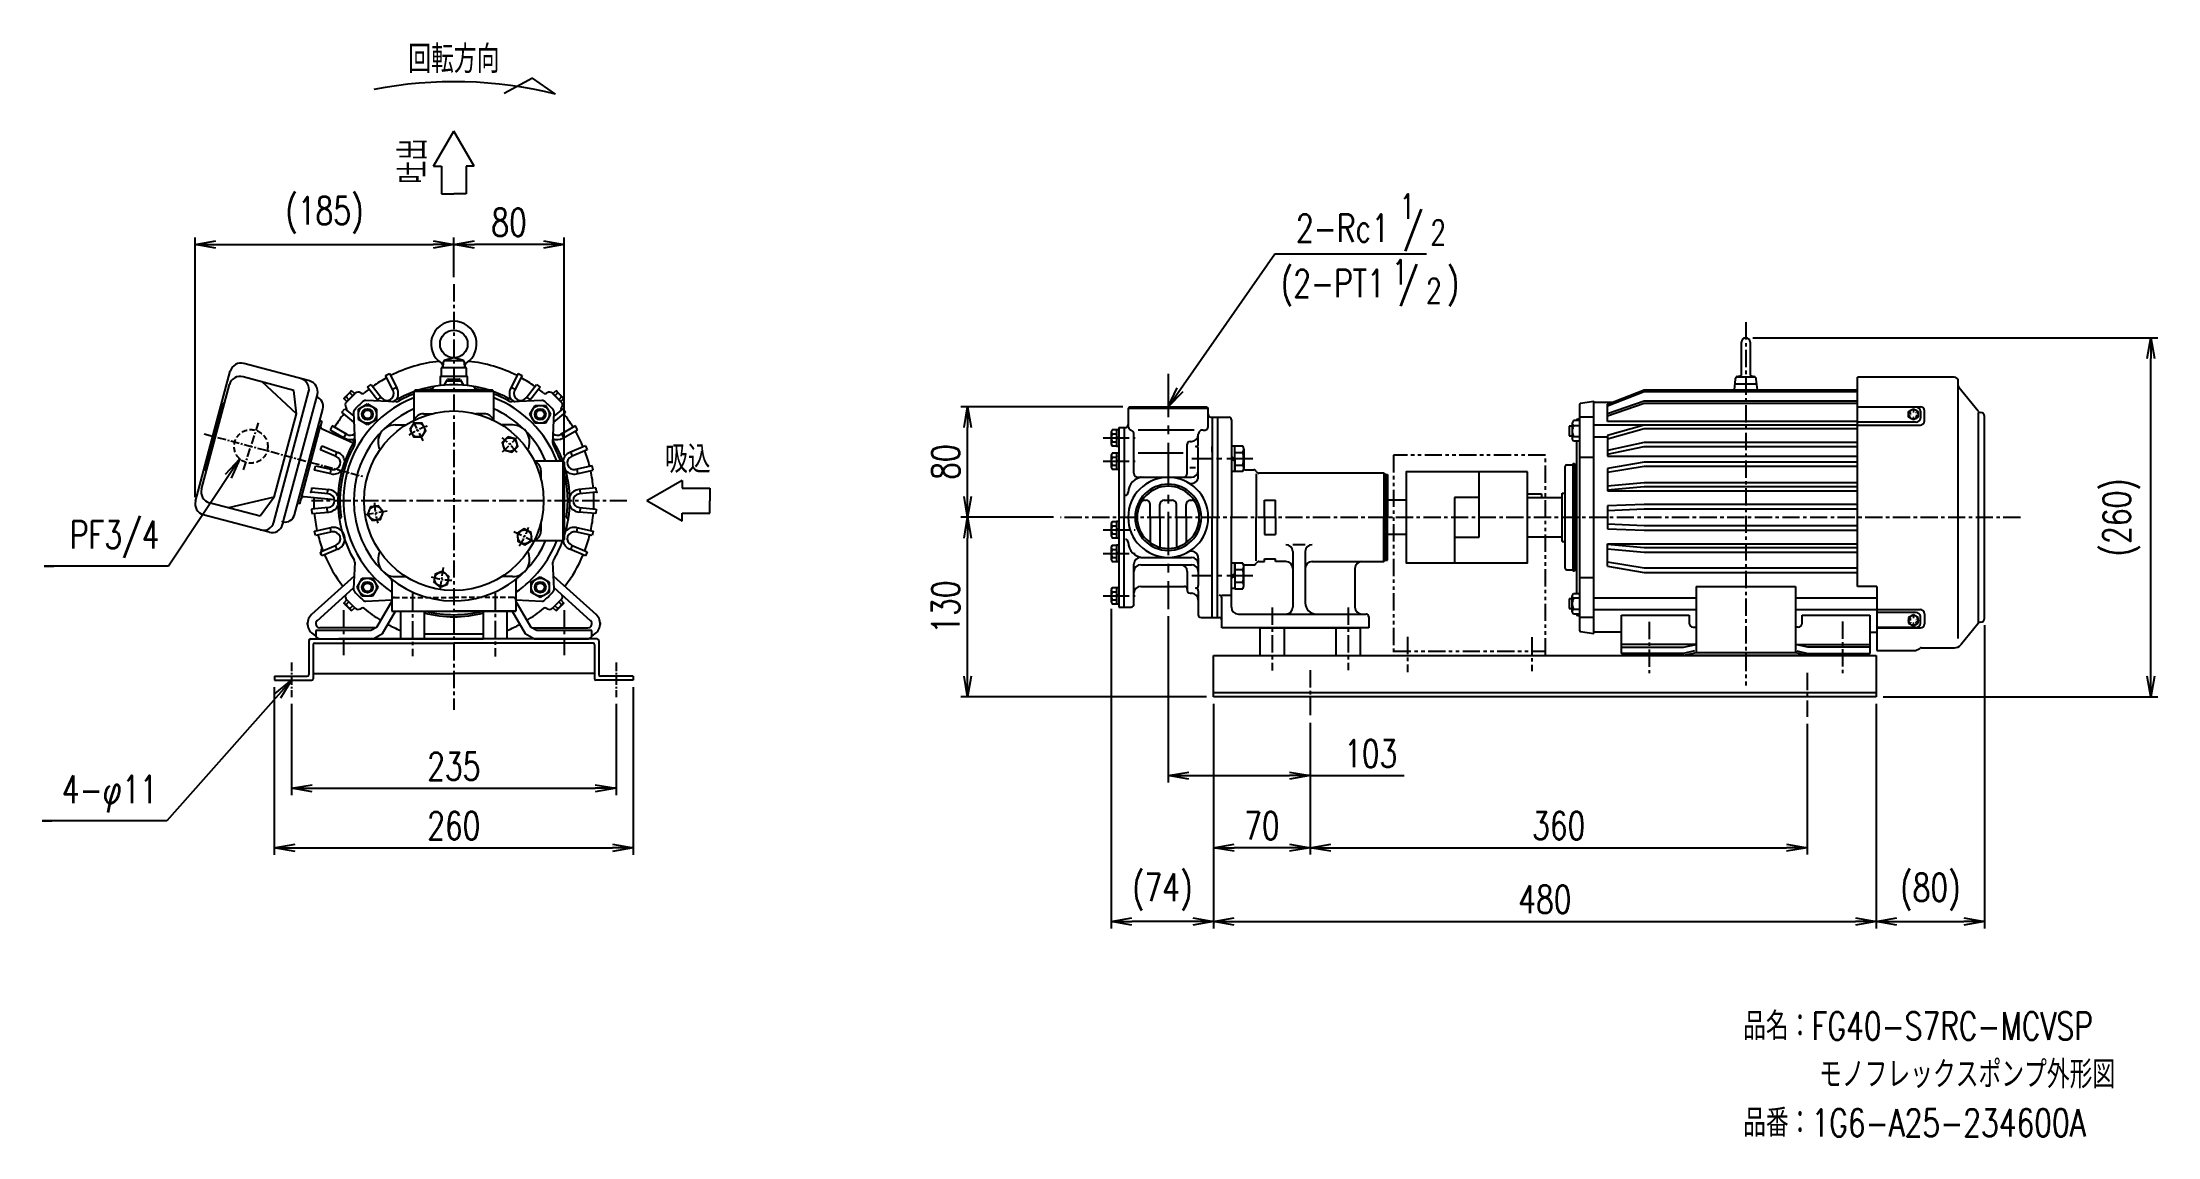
# Model space of a CAD drawing. Extents: x 341 to 1873, y 468 to 1260.
import ezdxf
from ezdxf.enums import TextEntityAlignment as Align

# ---------------------------------------------------------------- set-up
doc = ezdxf.new("R2010")
doc.units = 0
doc.header["$LTSCALE"] = 5
doc.header["$MEASUREMENT"] = 0
for name, pattern in [('CENTER', [2, 1.25, -0.25, 0.25, -0.25]), ('CENTERX2', [4, 2.5, -0.5, 0.5, -0.5]), ('DASHEDTHIN0', [0.157, 0.098, -0.059]), ('DOT', [0.25, 0, -0.25]), ('HIDDEN', [0.375, 0.25, -0.125]), ('PHANTOMX2', [5, 2.5, -0.5, 0.5, -0.5, 0.5, -0.5])]:
    doc.linetypes.add(name, pattern=pattern)
doc.layers.get('0').update_dxf_attribs({"linetype": 'CONTINUOUS'})
doc.layers.get('DEFPOINTS').update_dxf_attribs({"linetype": 'CONTINUOUS'})
for name, color, linetype in [('1', 7, 'CONTINUOUS'), ('3', 7, 'CONTINUOUS'), ('6', 7, 'CONTINUOUS'), ('9', 7, 'CONTINUOUS'), ('CENTER', 1, 'CENTER'), ('CSLAYER1', 7, 'CONTINUOUS'), ('EXTCNT-LMEC0', 4, 'CONTINUOUS'), ('FASTEN-AMEC0', 4, 'CONTINUOUS'), ('HIDDEN', 1, 'HIDDEN'), ('HIDDLN-LMEC0', 3, 'DASHEDTHIN0'), ('PRTLST-SMEC0', 4, 'CONTINUOUS'), ('WAKU', 3, 'CONTINUOUS')]:
    doc.layers.add(name, color=color, linetype=linetype)
doc.styles.add('NEK', font='ROMANS', dxfattribs={"width": 0.75, "height": 20, "bigfont": 'EXTFONT'})
doc.styles.get("Standard").update_dxf_attribs({"font": 'ISOCP'})
doc.styles.add('XT', font='txt.shx', dxfattribs={"width": 0.75, "bigfont": 'bigfont'})
doc.dimstyles.new('ISO-25', dxfattribs={"dimscale": 5, "dimtxt": 2.5, "dimasz": 2.5, "dimexe": 1.25, "dimexo": 0.625, "dimtad": 1, "dimtih": 1, "dimdec": 4, "dimdsep": 46, "dimtxsty": 'STANDARD', "dimcen": 2.5, "dimadec": 0, "dimazin": 0, "dimtfac": 1, "dimtdec": 4, "dimtmove": 0, "dimatfit": 3, "dimfxl": 1, "dimtvp": 1, "dimtolj": 1, "dimtzin": 0, "dimarcsym": 0})

msp = doc.modelspace()

# ---------------------------------------------------------------- texts
at = {"color": 3, "style": 'XT', "width": 0.75}
for s, p in [('回転方向', (638.84511, 1249.12842)), ('吸込', (808.31552, 959.15431))]:
    msp.add_text(s, height=20, dxfattribs=at).set_placement(p, align=Align.MIDDLE)
msp.add_text('吐出', height=20, rotation=90, dxfattribs=at).set_placement((608.18695, 1174.40709), align=Align.MIDDLE)
at = {"color": 3, "style": 'NEK', "width": 0.75}
for s, p in [('1', (1323.7031, 1132.48233)), ('2', (1346.03224, 1113.62273)), ('1', (1318.35076, 1085.0168)), ('2', (1342.91943, 1071.32111))]:
    msp.add_text(s, height=18, dxfattribs=at).set_placement(p)
at = {"color": 3, "char_height": 20, "style": 'NEK'}
for s, insert, attachment_point in [('2-Rc1 /', (1248.77024, 1109.08383), 7), ('(2-PT1 /  )', (1237.82409, 1069.19328), 7), ('PF3/4', (425.59107, 887.09601), 9), ('4-φ11', (424.30062, 702.74134), 9)]:
    msp.add_mtext(s, dxfattribs=dict(at, insert=insert, attachment_point=attachment_point))
at = {"layer": 'WAKU', "char_height": 20, "attachment_point": 1, "style": 'NEK'}
for s, insert, width in [('品名：FG40-S7RC-MCVSP', (1572.67124, 558.03857), 337.5763195), ('モノフレックスポンプ外形図', (1627.67124, 523.03857), 229.0904618), ('品番：1G6-A25-234600A', (1572.67124, 488.03857), 296.2182089)]:
    msp.add_mtext(s, dxfattribs=dict(at, insert=insert, width=width))

# ---------------------------------------------------------------- blocks, each defined once
blk = doc.blocks.new('_OPEN')
at = {"color": 0, "linetype": 'ByBlock'}
for p, q in [((-1, 0.17), (0, 0)), ((0, 0), (-1, -0.17)), ((0, 0), (-1, 0))]:
    blk.add_line(p, q, dxfattribs=at)
blk = doc.blocks.new('*D93')
at = {"color": 1, "lineweight": -2, "transparency": 16777216}
for p, q in [((718.8, 961.4), (718.8, 1118.9)), ((703.8, 1113.9), (653.8, 1113.9))]:
    blk.add_line(p, q, dxfattribs=at)
at = {"layer": 'DEFPOINTS', "color": 0, "transparency": 16777216}
for p in [(638.8, 1113.9), (638.8, 1113.9), (718.8, 956.4)]:
    blk.add_point(p, dxfattribs=at)
at = {"color": 1, "lineweight": -2, "transparency": 16777216, "xscale": 15, "yscale": 15, "zscale": 15, "rotation": 180}
blk.add_blockref('_OPEN', (638.8, 1113.9), dxfattribs=at)
at = {"color": 1, "lineweight": -2, "transparency": 16777216, "xscale": 15, "yscale": 15, "zscale": 15}
blk.add_blockref('_OPEN', (718.8, 1113.9), dxfattribs=at)
at = {"color": 3, "transparency": 16777216, "insert": (678.8, 1129.9), "char_height": 20, "attachment_point": 5, "style": 'NEK'}
blk.add_mtext('\\A1;80', dxfattribs=at)
blk = doc.blocks.new('*D80')
at = {"color": 1, "lineweight": -2, "transparency": 16777216}
for p, q in [((1747.6, 838.4), (1747.6, 618.8)), ((1684.1, 623.8), (1732.6, 623.8))]:
    blk.add_line(p, q, dxfattribs=at)
at = {"layer": 'DEFPOINTS', "color": 0, "transparency": 16777216}
for p in [(1747.6, 843.4), (1669.1, 623.8), (1747.6, 623.8)]:
    blk.add_point(p, dxfattribs=at)
at = {"color": 1, "lineweight": -2, "transparency": 16777216, "xscale": 15, "yscale": 15, "zscale": 15, "rotation": 180}
blk.add_blockref('_OPEN', (1669.1, 623.8), dxfattribs=at)
at = {"color": 1, "lineweight": -2, "transparency": 16777216, "xscale": 15, "yscale": 15, "zscale": 15}
blk.add_blockref('_OPEN', (1747.6, 623.8), dxfattribs=at)
at = {"color": 3, "transparency": 16777216, "insert": (1708.3, 645.1), "char_height": 20, "attachment_point": 5, "style": 'NEK'}
blk.add_mtext('\\A1;(80)', dxfattribs=at)
blk = doc.blocks.new('*D81')
at = {"color": 1, "lineweight": -2, "transparency": 16777216}
for p, q in [((1115, 850.2), (1115, 618.8)), ((1174.1, 623.8), (1130, 623.8))]:
    blk.add_line(p, q, dxfattribs=at)
at = {"layer": 'DEFPOINTS', "color": 0, "transparency": 16777216}
for p in [(1115, 855.2), (1115, 623.8), (1189.1, 623.8)]:
    blk.add_point(p, dxfattribs=at)
at = {"color": 1, "lineweight": -2, "transparency": 16777216, "xscale": 15, "yscale": 15, "zscale": 15, "rotation": 180}
blk.add_blockref('_OPEN', (1115, 623.8), dxfattribs=at)
at = {"color": 1, "lineweight": -2, "transparency": 16777216, "xscale": 15, "yscale": 15, "zscale": 15}
blk.add_blockref('_OPEN', (1189.1, 623.8), dxfattribs=at)
at = {"color": 3, "transparency": 16777216, "insert": (1152, 645.1), "char_height": 20, "attachment_point": 5, "style": 'NEK'}
blk.add_mtext('\\A1;(74)', dxfattribs=at)
blk = doc.blocks.new('*D82')
at = {"color": 1, "lineweight": -2, "transparency": 16777216}
for p, q in [((1669.1, 781.4), (1669.1, 618.8)), ((1189.1, 672.2), (1189.1, 618.8)), ((1204.1, 623.8), (1654.1, 623.8))]:
    blk.add_line(p, q, dxfattribs=at)
at = {"layer": 'DEFPOINTS', "color": 0, "transparency": 16777216}
for p in [(1669.1, 786.4), (1189.1, 677.2), (1669.1, 623.8)]:
    blk.add_point(p, dxfattribs=at)
at = {"color": 1, "lineweight": -2, "transparency": 16777216, "xscale": 15, "yscale": 15, "zscale": 15, "rotation": 180}
blk.add_blockref('_OPEN', (1189.1, 623.8), dxfattribs=at)
at = {"color": 1, "lineweight": -2, "transparency": 16777216, "xscale": 15, "yscale": 15, "zscale": 15}
blk.add_blockref('_OPEN', (1669.1, 623.8), dxfattribs=at)
at = {"color": 3, "transparency": 16777216, "insert": (1429.1, 639.8), "char_height": 20, "attachment_point": 5, "style": 'NEK'}
blk.add_mtext('\\A1;480', dxfattribs=at)
blk = doc.blocks.new('*D83')
at = {"color": 1, "lineweight": -2, "transparency": 16777216}
for p, q in [((1619.1, 766.9), (1619.1, 672.2)), ((1274.1, 677.2), (1604.1, 677.2))]:
    blk.add_line(p, q, dxfattribs=at)
at = {"layer": 'DEFPOINTS', "color": 0, "transparency": 16777216}
for p in [(1619.1, 771.9), (1259.1, 677.2), (1619.1, 677.2)]:
    blk.add_point(p, dxfattribs=at)
at = {"color": 1, "lineweight": -2, "transparency": 16777216, "xscale": 15, "yscale": 15, "zscale": 15, "rotation": 180}
blk.add_blockref('_OPEN', (1259.1, 677.2), dxfattribs=at)
at = {"color": 1, "lineweight": -2, "transparency": 16777216, "xscale": 15, "yscale": 15, "zscale": 15}
blk.add_blockref('_OPEN', (1619.1, 677.2), dxfattribs=at)
at = {"color": 3, "transparency": 16777216, "insert": (1439.1, 693.2), "char_height": 20, "attachment_point": 5, "style": 'NEK'}
blk.add_mtext('\\A1;360', dxfattribs=at)
blk = doc.blocks.new('*D84')
at = {"color": 1, "lineweight": -2, "transparency": 16777216}
for p, q in [((1189.1, 781.4), (1189.1, 672.2)), ((1259.1, 724.4), (1259.1, 672.2)), ((1244.1, 677.2), (1204.1, 677.2))]:
    blk.add_line(p, q, dxfattribs=at)
at = {"layer": 'DEFPOINTS', "color": 0, "transparency": 16777216}
for p in [(1189.1, 786.4), (1259.1, 729.4), (1189.1, 677.2)]:
    blk.add_point(p, dxfattribs=at)
at = {"color": 1, "lineweight": -2, "transparency": 16777216, "xscale": 15, "yscale": 15, "zscale": 15, "rotation": 180}
blk.add_blockref('_OPEN', (1189.1, 677.2), dxfattribs=at)
at = {"color": 1, "lineweight": -2, "transparency": 16777216, "xscale": 15, "yscale": 15, "zscale": 15}
blk.add_blockref('_OPEN', (1259.1, 677.2), dxfattribs=at)
at = {"color": 3, "transparency": 16777216, "insert": (1224.1, 693.2), "char_height": 20, "attachment_point": 5, "style": 'NEK'}
blk.add_mtext('\\A1;70', dxfattribs=at)
blk = doc.blocks.new('*D85')
at = {"color": 1, "lineweight": -2, "transparency": 16777216}
for p, q in [((1156.3, 844.8), (1156.3, 724.4)), ((1259.1, 767.7), (1259.1, 724.4)), ((1171.3, 729.4), (1244.1, 729.4)), ((1259.1, 729.4), (1327.1, 729.4))]:
    blk.add_line(p, q, dxfattribs=at)
at = {"layer": 'DEFPOINTS', "color": 0, "transparency": 16777216}
for p in [(1156.3, 849.8), (1259.1, 772.7), (1259.1, 729.4)]:
    blk.add_point(p, dxfattribs=at)
at = {"color": 1, "lineweight": -2, "transparency": 16777216, "xscale": 15, "yscale": 15, "zscale": 15, "rotation": 180}
blk.add_blockref('_OPEN', (1156.3, 729.4), dxfattribs=at)
at = {"color": 1, "lineweight": -2, "transparency": 16777216, "xscale": 15, "yscale": 15, "zscale": 15}
blk.add_blockref('_OPEN', (1259.1, 729.4), dxfattribs=at)
at = {"color": 3, "transparency": 16777216, "insert": (1302.9, 745.4), "char_height": 20, "attachment_point": 5, "style": 'NEK'}
blk.add_mtext('\\A1;103', dxfattribs=at)
blk = doc.blocks.new('*D86')
at = {"color": 1, "lineweight": -2, "transparency": 16777216}
for p, q in [((1123.3, 996.4), (1006, 996.4)), ((1011, 931.4), (1011, 981.4))]:
    blk.add_line(p, q, dxfattribs=at)
at = {"layer": 'DEFPOINTS', "color": 0, "transparency": 16777216}
for p in [(1011, 996.4), (1128.3, 996.4), (1011, 916.4)]:
    blk.add_point(p, dxfattribs=at)
at = {"color": 1, "lineweight": -2, "transparency": 16777216, "xscale": 15, "yscale": 15, "zscale": 15}
for p, rotation in [((1011, 996.4), 90), ((1011, 916.4), 270)]:
    blk.add_blockref('_OPEN', p, dxfattribs=dict(at, rotation=rotation))
at = {"color": 3, "transparency": 16777216, "insert": (995, 956.4), "char_height": 20, "attachment_point": 5, "rotation": 90, "style": 'NEK'}
blk.add_mtext('\\A1;80', dxfattribs=at)
blk = doc.blocks.new('*D87')
at = {"color": 1, "lineweight": -2, "transparency": 16777216}
for p, q in [((1073.2, 916.4), (1006, 916.4)), ((1011, 801.4), (1011, 901.4)), ((1184.1, 786.4), (1006, 786.4))]:
    blk.add_line(p, q, dxfattribs=at)
at = {"layer": 'DEFPOINTS', "color": 0, "transparency": 16777216}
for p in [(1011, 916.4), (1078.2, 916.4), (1189.1, 786.4)]:
    blk.add_point(p, dxfattribs=at)
at = {"color": 1, "lineweight": -2, "transparency": 16777216, "xscale": 15, "yscale": 15, "zscale": 15}
for p, rotation in [((1011, 916.4), 90), ((1011, 786.4), 270)]:
    blk.add_blockref('_OPEN', p, dxfattribs=dict(at, rotation=rotation))
at = {"color": 3, "transparency": 16777216, "insert": (995, 851.4), "char_height": 20, "attachment_point": 5, "rotation": 90, "style": 'NEK'}
blk.add_mtext('\\A1;130', dxfattribs=at)
blk = doc.blocks.new('*D89')
at = {"color": 1, "lineweight": -2, "transparency": 16777216}
for p, q in [((1579.6, 1046.4), (1873, 1046.4)), ((1868, 801.4), (1868, 1031.4)), ((1674.1, 786.4), (1873, 786.4))]:
    blk.add_line(p, q, dxfattribs=at)
at = {"layer": 'DEFPOINTS', "color": 0, "transparency": 16777216}
for p in [(1574.6, 1046.4), (1868, 1046.4), (1669.1, 786.4)]:
    blk.add_point(p, dxfattribs=at)
at = {"color": 1, "lineweight": -2, "transparency": 16777216, "xscale": 15, "yscale": 15, "zscale": 15}
for p, rotation in [((1868, 1046.4), 90), ((1868, 786.4), 270)]:
    blk.add_blockref('_OPEN', p, dxfattribs=dict(at, rotation=rotation))
at = {"color": 3, "transparency": 16777216, "insert": (1846.7, 916.4), "char_height": 20, "attachment_point": 5, "rotation": 90, "style": 'NEK'}
blk.add_mtext('\\A1;(260)', dxfattribs=at)
blk = doc.blocks.new('*D90')
at = {"color": 1, "lineweight": -2, "transparency": 16777216}
for p, q in [((508.8, 793.4), (508.8, 672.1)), ((768.8, 793.4), (768.8, 672.1)), ((523.8, 677.1), (753.8, 677.1))]:
    blk.add_line(p, q, dxfattribs=at)
at = {"layer": 'DEFPOINTS', "color": 0, "transparency": 16777216}
for p in [(508.8, 798.4), (768.8, 798.4), (768.8, 677.1)]:
    blk.add_point(p, dxfattribs=at)
at = {"color": 1, "lineweight": -2, "transparency": 16777216, "xscale": 15, "yscale": 15, "zscale": 15, "rotation": 180}
blk.add_blockref('_OPEN', (508.8, 677.1), dxfattribs=at)
at = {"color": 1, "lineweight": -2, "transparency": 16777216, "xscale": 15, "yscale": 15, "zscale": 15}
blk.add_blockref('_OPEN', (768.8, 677.1), dxfattribs=at)
at = {"color": 3, "transparency": 16777216, "insert": (638.8, 693.1), "char_height": 20, "attachment_point": 5, "style": 'NEK'}
blk.add_mtext('\\A1;260', dxfattribs=at)
blk = doc.blocks.new('*D91')
at = {"color": 1, "lineweight": -2, "transparency": 16777216}
for p, q in [((521.3, 781.3), (521.3, 715.2)), ((756.3, 781.3), (756.3, 715.2)), ((536.3, 720.2), (741.3, 720.2))]:
    blk.add_line(p, q, dxfattribs=at)
at = {"layer": 'DEFPOINTS', "color": 0, "transparency": 16777216}
for p in [(521.3, 786.3), (756.3, 786.3), (756.3, 720.2)]:
    blk.add_point(p, dxfattribs=at)
at = {"color": 1, "lineweight": -2, "transparency": 16777216, "xscale": 15, "yscale": 15, "zscale": 15, "rotation": 180}
blk.add_blockref('_OPEN', (521.3, 720.2), dxfattribs=at)
at = {"color": 1, "lineweight": -2, "transparency": 16777216, "xscale": 15, "yscale": 15, "zscale": 15}
blk.add_blockref('_OPEN', (756.3, 720.2), dxfattribs=at)
at = {"color": 3, "transparency": 16777216, "insert": (638.8, 736.2), "char_height": 20, "attachment_point": 5, "style": 'NEK'}
blk.add_mtext('\\A1;235', dxfattribs=at)
blk = doc.blocks.new('*D92')
at = {"color": 1, "lineweight": -2, "transparency": 16777216}
for p, q in [((451.4, 931), (451.4, 1118.9)), ((638.8, 1090.2), (638.8, 1118.9)), ((466.4, 1113.9), (623.8, 1113.9))]:
    blk.add_line(p, q, dxfattribs=at)
at = {"layer": 'DEFPOINTS', "color": 0, "transparency": 16777216}
for p in [(638.8, 1113.9), (638.8, 1085.2), (451.4, 926)]:
    blk.add_point(p, dxfattribs=at)
at = {"color": 1, "lineweight": -2, "transparency": 16777216, "xscale": 15, "yscale": 15, "zscale": 15, "rotation": 180}
blk.add_blockref('_OPEN', (451.4, 1113.9), dxfattribs=at)
at = {"color": 1, "lineweight": -2, "transparency": 16777216, "xscale": 15, "yscale": 15, "zscale": 15}
blk.add_blockref('_OPEN', (638.8, 1113.9), dxfattribs=at)
at = {"color": 3, "transparency": 16777216, "insert": (545.1, 1135.1), "char_height": 20, "attachment_point": 5, "style": 'NEK'}
blk.add_mtext('\\A1;(185)', dxfattribs=at)
blk = doc.blocks.new('BLKF0005')
at = {"layer": 'CSLAYER1', "color": 7, "linetype": 'Continuous'}
for p, q in [((575.456479, 67.331069), (577.497896, 69.372486)), ((575.617699, 66.7272), (575.456479, 67.331069)), ((580.567447, 61.777452), (575.617699, 66.7272)), ((576.884834, 65.902713), (578.926252, 67.94413)), ((577.497896, 69.372486), (583.212733, 63.657649)), ((581.784377, 65.086005), (579.74296, 63.044587)), ((581.171316, 61.616232), (580.567447, 61.777452)), ((583.212733, 63.657649), (581.171316, 61.616232))]:
    blk.add_line(p, q, dxfattribs=at)
for centre, radius, start, end in [((577.236267, 67.63866), 1.789, 190.616, 259.384), ((582.820996, 68.980749), 6.687, 207.412, 242.588), ((581.478907, 63.396019), 1.789, 190.616, 259.384)]:
    blk.add_arc(centre, radius, start, end, dxfattribs=at)
blk = doc.blocks.new('BLKF0004')
at = {"layer": 'CSLAYER1', "color": 7, "linetype": 'Continuous'}
for p, q in [((575.456479, 214.898597), (575.617699, 215.502466)), ((577.497896, 212.85718), (575.456479, 214.898597)), ((575.617699, 215.502466), (580.567447, 220.452214)), ((578.926252, 214.285535), (576.884834, 216.326953)), ((583.212733, 218.572017), (577.497896, 212.85718)), ((579.74296, 219.185078), (581.784377, 217.143661)), ((580.567447, 220.452214), (581.171316, 220.613434)), ((581.171316, 220.613434), (583.212733, 218.572017))]:
    blk.add_line(p, q, dxfattribs=at)
for centre, radius, start, end in [((577.236267, 214.591006), 1.789, 100.616, 169.384), ((582.820996, 213.248917), 6.687, 117.412, 152.588), ((581.478907, 218.833646), 1.789, 100.616, 169.384)]:
    blk.add_arc(centre, radius, start, end, dxfattribs=at)
blk = doc.blocks.new('BLKF0006')
at = {"layer": 'CSLAYER1', "color": 7, "linetype": 'Continuous'}
for p, q in [((726.697427, 63.657649), (732.412264, 69.372486)), ((728.738844, 61.616232), (726.697427, 63.657649)), ((730.1672, 63.044587), (728.125783, 65.086005)), ((729.342713, 61.777452), (728.738844, 61.616232)), ((734.292461, 66.7272), (729.342713, 61.777452)), ((730.983908, 67.94413), (733.025325, 65.902713)), ((732.412264, 69.372486), (734.453681, 67.331069)), ((734.453681, 67.331069), (734.292461, 66.7272))]:
    blk.add_line(p, q, dxfattribs=at)
for centre, radius, start, end in [((728.431253, 63.396019), 1.789, 280.616, 349.384), ((727.089164, 68.980749), 6.687, 297.412, 332.588), ((732.673893, 67.63866), 1.789, 280.616, 349.384)]:
    blk.add_arc(centre, radius, start, end, dxfattribs=at)
blk = doc.blocks.new('BLKF0003')
at = {"layer": 'CSLAYER1', "color": 7, "linetype": 'Continuous'}
for p, q in [((726.697427, 218.572017), (728.738844, 220.613434)), ((732.412264, 212.85718), (726.697427, 218.572017)), ((728.125783, 217.143661), (730.1672, 219.185078)), ((728.738844, 220.613434), (729.342713, 220.452214)), ((729.342713, 220.452214), (734.292461, 215.502466)), ((733.025325, 216.326953), (730.983908, 214.285535)), ((734.453681, 214.898597), (732.412264, 212.85718)), ((734.292461, 215.502466), (734.453681, 214.898597))]:
    blk.add_line(p, q, dxfattribs=at)
for centre, radius, start, end in [((728.431253, 218.833646), 1.789, 10.616, 79.384), ((727.089164, 213.248917), 6.687, 27.412, 62.588), ((732.673893, 214.591006), 1.789, 10.616, 79.384)]:
    blk.add_arc(centre, radius, start, end, dxfattribs=at)

# ---------------------------------------------------------------- dimensions: what is measured, and where the dimension line sits
for base, p1, p2, text, picture, middle in [((638.83926, 1113.87436), (451.44159, 926.029), (638.83926, 1085.21729), '(185)', '*D92', (545.14043, 1135.11245)), ((1114.96511, 623.8209), (1189.05611, 623.8209), (1114.96511, 855.18701), '(74)', '*D81', (1152.01061, 645.05899)), ((1747.55611, 623.8209), (1669.05611, 623.8209), (1747.55611, 843.37748), '(80)', '*D80', (1708.30611, 645.05899))]:
    dim = msp.add_linear_dim(base=base, p1=p1, p2=p2, text=text, dimstyle='ISO-25', override={"dimtxt": 7, "dimasz": 3, "dimexe": 1, "dimexo": 1, "dimgap": 1.2, "dimtih": 0, "dimtxsty": 'NEK', "dimblk1": 'OPEN', "dimblk2": 'OPEN', "dimsah": 1, "dimcen": 0, "dimclrd": 1, "dimclre": 1, "dimclrt": 3})
    dim.commit()
    dim.dimension.update_dxf_attribs({"geometry": picture, "text_midpoint": middle})
for base, p1, p2, picture, middle in [((638.83926, 1113.87436), (718.83926, 956.37748), (638.83926, 1113.87436), '*D93', (678.83926, 1129.87436)), ((768.83926, 677.06574), (508.83926, 798.37748), (768.83926, 798.37748), '*D90', (638.83926, 693.06574)), ((756.33926, 720.18441), (521.33926, 786.27526), (756.33926, 786.27526), '*D91', (638.83926, 736.18441)), ((1669.05611, 623.8209), (1189.05611, 677.2409), (1669.05611, 786.37748), '*D82', (1429.05611, 639.8209)), ((1189.05611, 677.2409), (1259.05611, 729.37032), (1189.05611, 786.37748), '*D84', (1224.05611, 693.2409)), ((1619.05611, 677.2409), (1259.05611, 677.2409), (1619.05611, 771.86948), '*D83', (1439.05611, 693.2409))]:
    dim = msp.add_linear_dim(base=base, p1=p1, p2=p2, dimstyle='ISO-25', override={"dimtxt": 7, "dimasz": 3, "dimexe": 1, "dimexo": 1, "dimgap": 1.2, "dimtih": 0, "dimtxsty": 'NEK', "dimblk1": 'OPEN', "dimblk2": 'OPEN', "dimsah": 1, "dimcen": 0, "dimclrd": 1, "dimclre": 1, "dimclrt": 3})
    dim.commit()
    dim.dimension.update_dxf_attribs({"geometry": picture, "text_midpoint": middle})
dim = msp.add_linear_dim(base=(1867.95528, 1046.37748), p1=(1669.05611, 786.37748), p2=(1574.55611, 1046.37748), angle=90, text='(260)', dimstyle='ISO-25', override={"dimtxt": 7, "dimasz": 3, "dimexe": 1, "dimexo": 1, "dimgap": 1.2, "dimtih": 0, "dimtxsty": 'NEK', "dimblk1": 'OPEN', "dimblk2": 'OPEN', "dimsah": 1, "dimcen": 0, "dimclrd": 1, "dimclre": 1, "dimclrt": 3})
dim.commit()
dim.dimension.update_dxf_attribs({"geometry": '*D89', "text_midpoint": (1846.71718, 916.37748)})
for base, p1, p2, picture, middle in [((1011.01505, 996.37748), (1011.01505, 916.37748), (1128.2561, 996.37748), '*D86', (995.01505, 956.37748)), ((1011.01505, 916.37748), (1189.05611, 786.37748), (1078.17066, 916.37748), '*D87', (995.01505, 851.37748))]:
    dim = msp.add_linear_dim(base=base, p1=p1, p2=p2, angle=90, dimstyle='ISO-25', override={"dimtxt": 7, "dimasz": 3, "dimexe": 1, "dimexo": 1, "dimgap": 1.2, "dimtih": 0, "dimtxsty": 'NEK', "dimblk1": 'OPEN', "dimblk2": 'OPEN', "dimsah": 1, "dimcen": 0, "dimclrd": 1, "dimclre": 1, "dimclrt": 3})
    dim.commit()
    dim.dimension.update_dxf_attribs({"geometry": picture, "text_midpoint": middle})
dim = msp.add_linear_dim(base=(1259.05611, 729.37032), p1=(1156.25611, 849.80601), p2=(1259.05611, 772.70248), text='103', dimstyle='ISO-25', override={"dimtxt": 7, "dimasz": 3, "dimexe": 1, "dimexo": 1, "dimgap": 1.2, "dimtih": 0, "dimtxsty": 'NEK', "dimblk1": 'OPEN', "dimblk2": 'OPEN', "dimsah": 1, "dimcen": 0, "dimclrd": 1, "dimclre": 1, "dimclrt": 3})
dim.commit()
dim.dimension.update_dxf_attribs({"geometry": '*D85', "text_midpoint": (1302.91133, 729.37032), "dimtype": 160})

# ---------------------------------------------------------------- linework, layer by layer
for p, q in [((695.79404, 1234.33199), (675.28447, 1223.1092)), ((712.51403, 1222.65112), (695.79404, 1234.33199)), ((1127.2561, 995.37748), (1185.2561, 995.37748)), ((1131.4561, 948.37748), (1131.4561, 976.65386)), ((1175.05611, 979.3775), (1134.4561, 979.3775)), ((1134.4561, 963.08718), (1167.05611, 963.08718)), ((1171.98702, 952.37448), (1176.00499, 952.37448)), ((1312.55611, 948.37748), (1312.55611, 916.37748)), ((1139.13182, 928.70378), (1140.25611, 928.70378)), ((1153.25611, 928.70378), (1159.25611, 928.70378)), ((1172.25611, 928.70378), (1173.3804, 928.70378)), ((1136.4561, 882.0779), (1173.05611, 882.0779)), ((617.48926, 828.37748), (660.18926, 828.37748)), ((1222.90608, 836.37748), (1295.20601, 836.37748))]:
    msp.add_line(p, q)
for centre, radius, start, end in [((638.83926, 928.37748), 303.35613, 75.94426798, 101.01384683), ((1130.2561, 982.3775), 3, 180.0000011, 252.54243929), ((1182.2561, 982.3775), 3, 258.46314162, 0.0000007), ((1128.4561, 976.65386), 3, 0, 72.54243929), ((1181.05611, 976.49872), 3, 78.46314162, 180), ((1134.4561, 948.37748), 3, 180, 270), ((1139.13182, 925.70378), 3, 90, 151.42623994), ((1140.25611, 925.70378), 3, 0, 90), ((1153.25611, 925.70378), 3, 90, 180), ((1159.25611, 925.70378), 3, 0, 90), ((1172.25611, 925.70378), 3, 90, 180), ((1173.3804, 925.70378), 3, 28.57376006, 90), ((1136.4561, 877.0779), 5, 90, 180), ((1165.05611, 877.0779), 5, 0, 90), ((1173.05611, 877.0779), 5, 0, 90), ((1263.55611, 854.37748), 8, 180, 270)]:
    msp.add_arc(centre, radius, start, end)
msp.add_point((1136.4561, 945.37748))
at = {"layer": '1', "color": 1, "linetype": 'CENTER', "ltscale": 5}
msp.add_line((1156.25611, 1020.25762), (1156.25611, 849.80601), dxfattribs=at)
at = {"layer": '1', "color": 7, "linetype": 'Continuous'}
for p, q in [((610.83925, 1008.37748), (609.83925, 1007.37748)), ((609.83925, 1007.37748), (609.83926, 986.54964)), ((666.83925, 1008.37749), (610.83925, 1008.37748)), ((667.83925, 1007.37749), (666.83925, 1008.37749)), ((667.83926, 986.54965), (667.83925, 1007.37749)), ((1128.2561, 996.37748), (1127.2561, 995.37748)), ((1120.4561, 981.37748), (1120.4561, 851.37748)), ((1124.4561, 981.37748), (1124.4561, 916.37748)), ((1127.2561, 995.37748), (1127.2561, 982.3775)), ((1185.2561, 982.3775), (1185.2561, 995.37748)), ((1188.05611, 988.87748), (1188.05611, 916.37748)), ((1192.05611, 988.87748), (1192.05611, 916.37748)), ((1115.72967, 976.76423), (1118.9561, 976.76423)), ((1115.72967, 970.9907), (1118.9561, 970.9907)), ((1120.4561, 974.47746), (1118.95616, 973.87748)), ((1120.4561, 973.87748), (1118.95616, 973.27751)), ((697.01142, 957.37748), (717.83926, 957.37748)), ((717.83926, 957.37748), (718.83926, 956.37748)), ((718.83926, 956.37748), (718.83926, 900.37748)), ((1115.72967, 959.92283), (1118.9561, 959.92283)), ((1115.72967, 954.1493), (1118.9561, 954.1493)), ((1120.4561, 957.63606), (1118.95616, 957.03608)), ((1120.4561, 957.03608), (1118.95616, 956.43611)), ((1312.55611, 948.37748), (1221.91016, 948.37748)), ((1312.55611, 948.37748), (1313.55611, 947.37748)), ((1313.55611, 947.37748), (1313.55611, 916.37748)), ((1328.55611, 928.87748), (1315.05611, 928.87748)), ((1115.72967, 910.26925), (1118.9561, 910.26925)), ((1115.72967, 904.49572), (1118.9561, 904.49572)), ((1120.4561, 907.98248), (1118.95616, 907.3825)), ((1120.4561, 907.3825), (1118.95616, 906.78253)), ((1124.4561, 851.37748), (1124.4561, 916.37748)), ((1188.05611, 843.87748), (1188.05611, 916.37748)), ((1192.05611, 843.87748), (1192.05611, 916.37748)), ((1202.05611, 851.37748), (1202.05611, 916.37748)), ((1313.55611, 885.37748), (1313.55611, 916.37748)), ((717.83926, 899.37748), (697.01142, 899.37748)), ((718.83926, 900.37748), (717.83926, 899.37748)), ((1115.72967, 893.15978), (1118.9561, 893.15978)), ((1120.4561, 890.87301), (1118.95616, 890.27303)), ((1120.4561, 890.27303), (1118.95616, 889.67306)), ((1328.55611, 903.87748), (1315.05611, 903.87748)), ((1115.72967, 887.38625), (1118.9561, 887.38625)), ((1241.55611, 884.37748), (1234.05611, 884.37748)), ((1312.55611, 884.37748), (1313.55611, 885.37748)), ((1115.72967, 862.47215), (1118.9561, 862.47215)), ((1120.4561, 860.18538), (1118.95616, 859.5854)), ((1120.4561, 859.5854), (1118.95616, 858.98543)), ((1195.05611, 836.37748), (1195.05611, 858.03612)), ((593.83926, 848.37748), (638.83926, 848.37748)), ((683.83926, 848.37748), (638.83926, 848.37748)), ((1115.72967, 856.69862), (1118.9561, 856.69862)), ((1207.05611, 846.37748), (1299.55611, 846.37748)), ((1301.55611, 844.37748), (1301.55611, 836.37748)), ((1301.55611, 836.37748), (1195.05611, 836.37748))]:
    msp.add_line(p, q, dxfattribs=at)
at = {"layer": '1', "color": 1, "linetype": 'CENTER'}
for p, q in [((616.68453, 971.8586), (609.32989, 986.29291)), ((674.1946, 963.73282), (684.80121, 974.33942)), ((590.64007, 920.74348), (574.63952, 918.20925)), ((682.32038, 906.22275), (696.75469, 898.8681)), ((631.20527, 880.17829), (628.67102, 864.17774))]:
    msp.add_line(p, q, dxfattribs=at)
at = {"layer": '1', "linetype": 'Continuous'}
for p, q in [((1381.55611, 902.11848), (1381.55611, 949.37748)), ((1363.55611, 930.84448), (1363.55611, 883.37748)), ((1381.55611, 930.84448), (1363.55611, 930.84448)), ((1363.55611, 902.11848), (1381.55611, 902.11848)), ((600.18926, 848.37748), (600.18926, 828.37748)), ((617.48926, 828.37748), (617.48926, 848.37748)), ((660.18926, 848.37748), (660.18926, 828.37748)), ((677.48926, 828.37748), (677.48926, 848.37748)), ((1222.90611, 816.37748), (1222.90611, 836.37748)), ((1240.20611, 836.37748), (1240.20611, 816.37748)), ((1277.90611, 816.37748), (1277.90611, 836.37748)), ((1295.20611, 836.37748), (1295.20611, 816.37748)), ((1189.05611, 816.37748), (1669.05611, 816.37748)), ((1189.05611, 786.37748), (1189.05611, 816.37748)), ((1658.55611, 816.37748), (1490.55611, 816.37748)), ((1669.05611, 816.37748), (1669.05611, 786.37748)), ((1669.05611, 789.37748), (1189.05611, 789.37748)), ((1669.05611, 786.37748), (1189.05611, 786.37748))]:
    msp.add_line(p, q, dxfattribs=at)
at = {"layer": '1', "color": 7, "linetype": 'Continuous'}
for points in [[(606.96923, 979.91252), (609.59034, 974.7683), (615.35592, 974.46612), (618.5004, 979.30817), (615.87931, 984.45241), (610.11373, 984.7546), (606.96923, 979.91252)], [(678.00361, 974.61289), (673.92113, 970.53042), (675.41541, 964.95365), (680.99218, 963.45934), (685.07467, 967.5418), (683.58041, 973.11858), (678.00361, 974.61289)], [(1115.72967, 979.65098), (1114.9561, 978.31112), (1114.9561, 969.44383), (1115.72967, 968.10395), (1118.9561, 968.10398), (1118.9561, 979.65098), (1115.72967, 979.65098)], [(1120.4561, 979.97749), (1120.4561, 967.77748), (1118.95616, 967.77748), (1118.95616, 979.97749), (1120.4561, 979.97749)], [(1120.4561, 974.15587), (1120.4561, 961.95585)], [(1115.72967, 962.80958), (1114.9561, 961.46972), (1114.9561, 952.60243), (1115.72967, 951.26255), (1118.9561, 951.26258), (1118.9561, 962.80958), (1115.72967, 962.80958)], [(1120.4561, 963.13609), (1120.4561, 950.93608), (1118.95616, 950.93608), (1118.95616, 963.13609), (1120.4561, 963.13609)], [(579.97815, 913.99248), (585.68056, 914.89565), (587.74961, 920.28566), (584.11624, 924.77253), (578.41383, 923.86937), (576.34476, 918.47936), (579.97815, 913.99248)], [(694.9142, 905.4175), (689.76998, 908.03862), (684.92791, 904.89416), (685.23006, 899.12857), (690.37427, 896.50744), (695.21635, 899.65188), (694.9142, 905.4175)], [(1115.72967, 913.156), (1114.9561, 911.81614), (1114.9561, 902.94885), (1115.72967, 901.60897), (1118.9561, 901.609), (1118.9561, 913.156), (1115.72967, 913.156)], [(1120.4561, 913.48251), (1120.4561, 901.2825), (1118.95616, 901.2825), (1118.95616, 913.48251), (1120.4561, 913.48251)], [(1115.72967, 896.04653), (1114.9561, 894.70667), (1114.9561, 885.83938), (1115.72967, 884.4995), (1118.9561, 884.49953), (1118.9561, 896.04653), (1115.72967, 896.04653)], [(1120.4561, 896.37304), (1120.4561, 884.17303), (1118.95616, 884.17303), (1118.95616, 896.37304), (1120.4561, 896.37304)], [(634.33113, 867.95203), (635.23431, 873.65444), (630.74747, 877.28783), (625.35744, 875.21881), (624.45425, 869.51639), (628.94107, 865.88299), (634.33113, 867.95203)], [(1115.72967, 865.3589), (1114.9561, 864.01904), (1114.9561, 855.15175), (1115.72967, 853.81187), (1118.9561, 853.8119), (1118.9561, 865.3589), (1115.72967, 865.3589)], [(1120.4561, 865.68541), (1120.4561, 853.4854), (1118.95616, 853.4854), (1118.95616, 865.68541), (1120.4561, 865.68541)]]:
    msp.add_lwpolyline(points, dxfattribs=at)
at = {"layer": '1', "linetype": 'Continuous'}
msp.add_lwpolyline([(1416.55611, 949.37748), (1328.55611, 949.37748), (1328.55611, 883.37748), (1416.55611, 883.37748), (1416.55611, 949.37748)], dxfattribs=at)
at = {"layer": '1', "color": 7, "linetype": 'Continuous'}
for centre in [(612.73482, 979.61036), (679.4979, 969.03612), (582.04719, 919.38251), (690.07213, 902.27303), (629.84428, 871.58541)]:
    msp.add_circle(centre, 5, dxfattribs=at)
for centre, radius, start, end in [((1120.72963, 973.87758), 5.77353, 150.000622, 210.001225), ((1118.83149, 968.47204), 3.99538, 140.923607, 165.922872), ((1118.83197, 979.28198), 3.99541, 194.062501, 219.061859), ((1120.72963, 957.03618), 5.77353, 150.000622, 210.001225), ((1118.83149, 951.63064), 3.99538, 140.923607, 165.922872), ((1118.83197, 962.44058), 3.99541, 194.062501, 219.061859), ((1156.25611, 916.37748), 22.49926, 90, 180), ((1156.25611, 916.37748), 22.49926, 180, 90), ((1120.72963, 907.3826), 5.77353, 150.000622, 210.001225), ((1118.83149, 901.97706), 3.99538, 140.923607, 165.922872), ((1118.83197, 912.787), 3.99541, 194.062501, 219.061859), ((1120.72963, 890.27312), 5.77353, 150.000622, 210.001225), ((1118.83197, 895.67753), 3.99541, 194.062501, 219.061859), ((1118.83149, 884.86759), 3.99538, 140.923607, 165.922872), ((1120.72963, 859.5855), 5.77353, 150.000622, 210.001225), ((1118.83197, 864.9899), 3.99541, 194.062501, 219.061859), ((1118.83149, 854.17996), 3.99538, 140.923607, 165.922872), ((1207.05611, 851.37748), 5, 180, 270), ((1299.55611, 844.37748), 2, 0, 90), ((535.43924, 826.77745), 1.6, 90, 180)]:
    msp.add_arc(centre, radius, start, end, dxfattribs=at)
at = {"layer": '1', "color": 1, "linetype": 'Continuous'}
for start, end in [(0, 180), (180, 0)]:
    msp.add_arc((1156.25611, 916.37748), 24, start, end, dxfattribs=at)
at = {"layer": '1', "color": 7}
for p in [(1118.9561, 973.87748), (1118.9561, 957.03608), (1120.4561, 960.54469), (1118.9561, 907.3825), (1120.4561, 907.52134), (1118.9561, 890.27303), (1120.4561, 890.87739), (1118.9561, 859.5854), (1120.4561, 866.15229)]:
    msp.add_point(p, dxfattribs=at)
at = {"layer": '3', "color": 1, "linetype": 'CENTERX2'}
for p, q in [((1574.55611, 1057.56397), (1574.55611, 794.72013)), ((1773.62169, 916.37748), (1078.17066, 916.37748)), ((1231.55611, 851.05048), (1231.55611, 805.57548)), ((1286.55611, 851.05048), (1286.55611, 805.77548)), ((1329.55611, 829.83348), (1329.55611, 804.35148)), ((1419.55611, 829.50548), (1419.55611, 805.00748)), ((1504.55611, 840.76648), (1504.55611, 803.46548)), ((1644.55611, 840.96248), (1644.55611, 803.26948)), ((1259.05611, 805.71848), (1259.05611, 772.70248)), ((1619.05611, 803.77648), (1619.05611, 771.86948))]:
    msp.add_line(p, q, dxfattribs=at)
at = {"layer": '6', "color": 1, "linetype": 'PHANTOMX2'}
msp.add_line((1319.55611, 819.57748), (1429.55611, 819.57748), dxfattribs=at)
msp.add_lwpolyline([(1429.55611, 816.37748), (1429.55611, 961.37748), (1319.55611, 961.37748), (1319.55611, 816.37748)], dxfattribs=at)
at = {"layer": '9', "color": 7, "linetype": 'Continuous'}
for p, q in [((593.83926, 848.37748), (683.83926, 848.37748)), ((742.23929, 828.37748), (555.43924, 828.37748))]:
    msp.add_line(p, q, dxfattribs=at)
at = {"layer": 'CENTER', "linetype": 'CENTERX2'}
for p, q in [((638.83926, 1085.21729), (638.83926, 777.11623)), ((764.22472, 928.37748), (535.69666, 928.37748)), ((608.83926, 861.27948), (608.83926, 815.78648)), ((668.83926, 861.55048), (668.83926, 815.59748)), ((558.83926, 849.19127), (558.83926, 816.09948)), ((718.83926, 849.19127), (718.83926, 816.09948))]:
    msp.add_line(p, q, dxfattribs=at)
at = {"layer": 'CENTER'}
for p, q in [((486.40722, 950.66282), (497.38765, 984.83803)), ((457.89928, 976.86021), (572.9619, 946.02927))]:
    msp.add_line(p, q, dxfattribs=at)
at = {"layer": 'CENTER', "color": 1, "linetype": 'CENTER', "ltscale": 3}
for p, q in [((1109.13301, 973.87748), (1132.31246, 973.87748)), ((1109.13301, 957.03608), (1132.31246, 957.03608)), ((1109.13301, 907.3825), (1132.31246, 907.3825)), ((1109.13301, 890.27303), (1132.31246, 890.27303)), ((1109.13301, 859.5854), (1132.31246, 859.5854))]:
    msp.add_line(p, q, dxfattribs=at)
for points in [[(1217.56927, 958.80389), (1173.46831, 958.80389)], [(1217.56927, 873.95108), (1173.46831, 873.95108)]]:
    msp.add_lwpolyline(points, dxfattribs=at)
at = {"layer": 'CSLAYER1', "linetype": 'Continuous'}
for p, q in [((1571.40611, 1019.03748), (1571.40611, 1043.22748)), ((1577.70611, 1043.22748), (1577.70611, 1019.03748)), ((534.32153, 1015.08309), (486.72112, 1027.83758)), ((631.20157, 1028.50057), (630.83926, 1024.87748)), ((631.9602, 1029.87748), (645.71833, 1029.87748)), ((638.83926, 1031.87748), (632.67632, 1030.23403)), ((645.00221, 1030.23403), (638.83926, 1031.87748)), ((646.83926, 1024.87748), (646.47696, 1028.50057)), ((451.71418, 928.09955), (476.92316, 1022.18072)), ((456.08298, 936.76406), (476.37439, 1012.49264)), ((522.87753, 1008.31437), (486.17235, 1018.1495)), ((524.77805, 991.24071), (500.0004, 1014.44428)), ((576.3959, 1010.69092), (578.9361, 1012.63704)), ((578.9361, 1012.63704), (586.43558, 1002.84826)), ((589.36709, 1019.15505), (592.22981, 1020.58504)), ((594.87763, 1008.12344), (589.36709, 1019.15505)), ((592.22981, 1020.58504), (597.74035, 1009.55343)), ((628.83926, 1017.77748), (628.83926, 1011.8497)), ((648.23926, 1018.37748), (629.43926, 1018.37748)), ((629.83926, 1018.9607), (629.83926, 1024.27748)), ((630.43926, 1024.87748), (647.23926, 1024.87748)), ((631.88261, 1012.12243), (634.16606, 1016.07748)), ((643.85888, 1014.87748), (633.81965, 1014.87748)), ((634.68567, 1016.37748), (642.99285, 1016.37748)), ((643.51247, 1016.07748), (645.79592, 1012.12243)), ((647.83926, 1024.27748), (647.83926, 1018.9607)), ((648.83926, 1011.8497), (648.83926, 1017.77748)), ((685.44872, 1020.58504), (679.93818, 1009.55343)), ((688.31144, 1019.15505), (682.8009, 1008.12344)), ((685.44872, 1020.58504), (688.31144, 1019.15505)), ((691.24294, 1002.84826), (698.74243, 1012.63704)), ((698.74243, 1012.63704), (701.28263, 1010.69092)), ((1566.91842, 1016.50057), (1566.12686, 1008.58504)), ((1582.55611, 1012.87748), (1566.55611, 1012.87748)), ((1581.43518, 1017.87748), (1567.67704, 1017.87748)), ((1568.39317, 1018.23403), (1571.40611, 1019.03748)), ((1577.70611, 1019.03748), (1580.71905, 1018.23403)), ((1582.98535, 1008.58504), (1582.1938, 1016.50057)), ((1655.55611, 866.27614), (1655.55611, 1017.87748)), ((1725.55611, 1017.87748), (1655.55611, 1017.87748)), ((1728.55611, 828.72412), (1728.55611, 1014.87748)), ((458.79181, 950.73915), (471.73276, 999.03544)), ((472.69916, 998.77649), (471.73276, 999.03544)), ((508.46634, 912.89285), (533.67532, 1006.97403)), ((514.76941, 911.20395), (539.97838, 1005.28513)), ((524.77805, 991.24071), (522.87753, 1008.31437)), ((560.63884, 996.07757), (560.93847, 995.60083)), ((567.42148, 1006.15923), (561.05752, 999.79527)), ((569.76031, 994.70921), (576.26031, 998.46199)), ((571.61592, 1006.27827), (571.13917, 1006.57791)), ((597.10571, 1000.07239), (575.05648, 1000.98882)), ((576.26031, 998.46199), (582.76031, 994.70921)), ((583.89539, 1000.90214), (576.3959, 1010.69092)), ((585.96182, 1003.46665), (583.42162, 1001.52053)), ((597.39223, 1010.25033), (594.52952, 1008.82034)), ((623.82924, 1010.18895), (623.84929, 1010.3295)), ((653.84929, 1010.18895), (653.82924, 1010.3295)), ((683.14901, 1008.82034), (680.2863, 1010.25033)), ((702.62205, 1000.98882), (680.57282, 1000.07239)), ((694.25691, 1001.52053), (691.71671, 1003.46665)), ((701.28263, 1010.69092), (693.78314, 1000.90214)), ((693.91266, 990.95643), (697.66544, 997.45643)), ((697.66544, 997.45643), (705.17099, 997.45643)), ((705.17099, 997.45643), (708.92377, 990.95643)), ((706.53935, 1006.57791), (706.06261, 1006.27827)), ((716.62101, 999.79527), (710.25705, 1006.15923)), ((716.74006, 995.60083), (717.03969, 996.07757)), ((1454.05611, 998.01019), (1454.05611, 916.37748)), ((1454.91469, 999.00014), (1464.55611, 1000.37748)), ((1464.55611, 832.37748), (1464.55611, 1000.37748)), ((1477.95916, 999.57748), (1464.55611, 999.57748)), ((1474.55611, 998.25033), (1501.05611, 1008.58504)), ((1501.05611, 1007.15505), (1474.55611, 996.82034)), ((1474.55611, 991.46665), (1501.05611, 1000.63704)), ((1501.05611, 998.69092), (1474.55611, 989.52053)), ((1474.55611, 985.68908), (1474.55611, 998.25033)), ((1501.05611, 1008.58504), (1655.55611, 1008.58504)), ((1655.55611, 1007.15505), (1501.05611, 1007.15505)), ((1501.05611, 1000.63704), (1655.55611, 1000.63704)), ((1655.55611, 998.69092), (1501.05611, 998.69092)), ((1655.55611, 996.48569), (1701.05611, 996.48569)), ((1698.05611, 996.12666), (1655.55611, 996.12666)), ((1742.95579, 993.11788), (1729.0026, 1010.32681)), ((508.62774, 930.96694), (524.77805, 991.24071)), ((523.4973, 918.28633), (543.99577, 994.78766)), ((527.26863, 926.17918), (542.36253, 982.51041)), ((541.76992, 986.4807), (543.31541, 986.06659)), ((543.31541, 986.06659), (542.36253, 982.51041)), ((550.77528, 982.53279), (549.19742, 979.74884)), ((561.50337, 976.45245), (550.77528, 982.53279)), ((557.83027, 992.60836), (559.90667, 995.04322)), ((566.5172, 985.20033), (557.83027, 992.60836)), ((559.90667, 995.04322), (566.33598, 989.56044)), ((566.22793, 992.16027), (567.14435, 970.11104)), ((569.76031, 987.20366), (569.76031, 994.70921)), ((576.26031, 983.45088), (569.76031, 987.20366)), ((582.76031, 987.20366), (576.26031, 983.45088)), ((582.76031, 994.70921), (582.76031, 987.20366)), ((697.66544, 984.45643), (693.91266, 990.95643)), ((705.17099, 984.45643), (697.66544, 984.45643)), ((708.92377, 990.95643), (705.17099, 984.45643)), ((710.53417, 970.11104), (711.4506, 992.16027)), ((711.16133, 985.20033), (719.84826, 992.60836)), ((717.77186, 995.04322), (711.34254, 989.56044)), ((726.90325, 982.53279), (716.17516, 976.45245)), ((719.84826, 992.60836), (717.77186, 995.04322)), ((728.4811, 979.74884), (726.90325, 982.53279)), ((1446.75611, 982.45643), (1446.75611, 975.45643)), ((1448.75611, 982.45643), (1446.75611, 982.45643)), ((1449.75611, 986.45643), (1448.75611, 984.45643)), ((1448.75611, 984.45643), (1448.75611, 973.45643)), ((1454.05611, 986.45643), (1449.75611, 986.45643)), ((1450.25611, 982.95643), (1454.05611, 982.95643)), ((1464.55611, 988.98882), (1454.05611, 988.98882)), ((1464.55611, 983.30643), (1594.86327, 983.30643)), ((1655.55611, 985.68908), (1474.55611, 985.68908)), ((1501.05611, 983.04322), (1474.55611, 975.54719)), ((1474.55611, 973.11232), (1501.05611, 980.60836)), ((1655.55611, 983.04322), (1501.05611, 983.04322)), ((1501.05611, 980.60836), (1655.55611, 980.60836)), ((1698.05611, 985.2413), (1655.55611, 985.2413)), ((1655.55611, 983.17258), (1701.05611, 983.17258)), ((1692.55611, 993.007), (1696.05611, 995.02772)), ((1692.55611, 988.96555), (1692.55611, 993.007)), ((1696.05611, 986.94482), (1692.55611, 988.96555)), ((1696.05611, 995.02772), (1699.55611, 993.007)), ((1699.55611, 988.96555), (1696.05611, 986.94482)), ((1699.55611, 993.007), (1699.55611, 988.96555)), ((1701.05611, 993.12666), (1701.05611, 988.2413)), ((1704.05611, 986.17258), (1704.05611, 993.48569)), ((1742.95579, 992.37748), (1742.95579, 839.63709)), ((1747.55611, 843.37748), (1747.55611, 989.37748)), ((542.26502, 965.27568), (543.51314, 968.22224)), ((565.88347, 970.01223), (543.46877, 980.17113)), ((543.51314, 968.22224), (554.86784, 963.41255)), ((549.19742, 979.74884), (559.92552, 973.6685)), ((559.24779, 974.05261), (560.82565, 976.83656)), ((716.85288, 976.83656), (718.43074, 974.05261)), ((717.75301, 973.6685), (728.4811, 979.74884)), ((734.16539, 968.22224), (722.81069, 963.41255)), ((734.16539, 968.22224), (735.41351, 965.27568)), ((1446.75611, 975.45643), (1448.75611, 975.45643)), ((1449.75611, 971.45643), (1448.75611, 973.45643)), ((1454.05611, 971.45643), (1449.75611, 971.45643)), ((1450.25611, 974.95643), (1454.05611, 974.95643)), ((1452.05611, 971.45643), (1452.05611, 861.29853)), ((1464.55611, 974.60643), (1474.55611, 974.60643)), ((1474.55611, 975.54719), (1474.55611, 960.60237)), ((1501.05611, 970.53279), (1474.55611, 964.83656)), ((1474.55611, 962.05261), (1501.05611, 967.74884)), ((1655.55611, 970.53279), (1501.05611, 970.53279)), ((1501.05611, 967.74884), (1655.55611, 967.74884)), ((459.75821, 950.4802), (458.79181, 950.73915)), ((537.89866, 950.41539), (538.56633, 953.54496)), ((549.95862, 947.84247), (537.89866, 950.41539)), ((538.56633, 953.54496), (550.62629, 950.97204)), ((553.61972, 960.46599), (542.26502, 965.27568)), ((549.86443, 951.13458), (549.19675, 948.00501)), ((554.15053, 963.71639), (552.90241, 960.76983)), ((724.77612, 960.76983), (723.528, 963.71639)), ((735.41351, 965.27568), (724.05881, 960.46599)), ((739.11219, 953.54496), (727.05224, 950.97204)), ((727.71991, 947.84247), (739.77987, 950.41539)), ((727.8141, 951.13458), (728.48178, 948.00501)), ((739.77987, 950.41539), (739.11219, 953.54496)), ((1443.55611, 952.87748), (1443.55611, 879.87748)), ((1445.05611, 954.37748), (1449.55611, 954.37748)), ((1449.55611, 877.37748), (1449.55611, 955.37748)), ((1449.55611, 955.37748), (1450.55611, 955.37748)), ((1450.55611, 955.37748), (1450.55611, 877.37748)), ((1454.05611, 960.01772), (1464.55611, 960.01772)), ((1474.55611, 960.60237), (1655.55611, 960.60237)), ((1501.05611, 956.22224), (1474.55611, 951.71639)), ((1501.05611, 953.27568), (1474.55611, 948.76983)), ((1474.55611, 951.71639), (1474.55611, 935.66199)), ((1655.55611, 956.22224), (1501.05611, 956.22224)), ((1655.55611, 953.27568), (1501.05611, 953.27568)), ((535.63926, 934.52748), (535.94357, 937.71298)), ((535.94357, 937.71298), (548.21905, 936.54032)), ((547.44357, 936.6144), (547.13926, 933.4289)), ((741.73496, 937.71298), (729.45948, 936.54032)), ((730.53926, 933.4289), (730.23496, 936.6144)), ((741.73496, 937.71298), (742.03926, 934.52748)), ((1474.55611, 939.13458), (1501.05611, 941.54496)), ((1501.05611, 938.41539), (1474.55611, 936.00501)), ((1474.55611, 935.66199), (1655.55611, 935.66199)), ((1501.05611, 941.54496), (1655.55611, 941.54496)), ((1655.55611, 938.41539), (1501.05611, 938.41539)), ((498.44501, 917.13097), (461.73983, 926.9661)), ((508.62774, 930.96694), (475.56788, 923.26088)), ((508.62774, 930.96694), (498.44501, 917.13097)), ((527.26863, 926.17918), (525.72314, 926.59329)), ((552.39529, 929.03918), (530.34917, 931.20811)), ((547.91474, 933.35482), (535.63926, 934.52748)), ((547.91474, 923.40014), (535.63926, 922.22748)), ((535.63926, 922.22748), (535.94357, 919.04199)), ((535.94357, 919.04199), (548.21905, 920.21464)), ((547.44357, 920.14056), (547.13926, 923.32606)), ((741.73496, 919.04199), (729.45948, 920.21464)), ((742.03926, 934.52748), (729.76379, 933.35482)), ((729.76379, 923.40014), (742.03926, 922.22748)), ((730.23496, 920.14056), (730.53926, 923.32606)), ((742.03926, 922.22748), (741.73496, 919.04199)), ((1416.55611, 933.37748), (1426.55611, 933.37748)), ((1441.55611, 930.37748), (1416.55611, 930.37748)), ((1426.55611, 933.37748), (1426.55611, 930.37748)), ((1441.55611, 898.87748), (1441.55611, 933.87748)), ((1441.55611, 933.87748), (1443.55611, 933.87748)), ((1501.05611, 925.71298), (1474.55611, 924.6144)), ((1474.55611, 924.6144), (1474.55611, 908.14056)), ((1474.55611, 921.4289), (1501.05611, 922.52748)), ((1655.55611, 925.71298), (1501.05611, 925.71298)), ((1501.05611, 922.52748), (1655.55611, 922.52748)), ((504.97145, 905.5471), (457.37104, 918.30159)), ((514.15898, 913.33454), (514.10721, 913.14136)), ((514.15898, 913.33454), (514.10721, 913.14136)), ((514.76941, 911.20395), (515.26117, 913.03921)), ((515.26117, 913.03921), (514.76941, 911.20395)), ((537.89866, 906.33957), (549.95862, 908.9125)), ((538.56633, 903.21), (537.89866, 906.33957)), ((550.62629, 905.78293), (538.56633, 903.21)), ((549.19675, 908.74996), (549.86443, 905.62039)), ((556.69437, 915.59212), (556.48943, 915.4738)), ((721.1891, 915.4738), (720.98416, 915.59212)), ((739.11219, 903.21), (727.05224, 905.78293)), ((727.71991, 908.9125), (739.77987, 906.33957)), ((727.8141, 905.62039), (728.48178, 908.74996)), ((739.77987, 906.33957), (739.11219, 903.21)), ((1454.05611, 916.37748), (1454.05611, 834.74478)), ((1501.05611, 910.22748), (1474.55611, 911.32606)), ((1474.55611, 908.14056), (1501.05611, 907.04199)), ((1655.55611, 910.22748), (1501.05611, 910.22748)), ((1501.05611, 907.04199), (1655.55611, 907.04199)), ((542.26502, 891.47929), (553.61972, 896.28898)), ((543.51314, 888.53273), (542.26502, 891.47929)), ((554.86784, 893.34242), (543.51314, 888.53273)), ((552.90241, 895.98514), (554.15053, 893.03858)), ((734.16539, 888.53273), (722.81069, 893.34242)), ((723.528, 893.03858), (724.77612, 895.98514)), ((724.05881, 896.28898), (735.41351, 891.47929)), ((735.41351, 891.47929), (734.16539, 888.53273)), ((1416.55611, 902.37748), (1441.55611, 902.37748)), ((1441.55611, 898.87748), (1443.55611, 898.87748)), ((1474.55611, 897.09297), (1655.55611, 897.09297)), ((1474.55611, 881.03858), (1474.55611, 897.09297)), ((1501.05611, 894.33957), (1474.55611, 896.74996)), ((1474.55611, 893.62039), (1501.05611, 891.21)), ((1655.55611, 894.33957), (1501.05611, 894.33957)), ((1501.05611, 891.21), (1655.55611, 891.21)), ((566.6104, 873.79686), (535.72075, 845.9837)), ((567.02776, 883.83865), (566.22793, 864.5947)), ((711.4506, 864.5947), (710.65077, 883.83865)), ((711.06813, 873.79686), (741.95778, 845.9837)), ((1445.05611, 878.37748), (1449.55611, 878.37748)), ((1450.55611, 877.37748), (1449.55611, 877.37748)), ((1501.05611, 879.47929), (1474.55611, 883.98514)), ((1474.55611, 881.03858), (1501.05611, 876.53273)), ((1655.55611, 879.47929), (1501.05611, 879.47929)), ((1501.05611, 876.53273), (1655.55611, 876.53273)), ((539.77378, 841.55927), (566.26178, 865.40917)), ((568.75476, 865.79853), (572.50754, 872.29853)), ((572.50754, 859.29853), (568.75476, 865.79853)), ((572.50754, 872.29853), (580.01309, 872.29853)), ((580.01309, 859.29853), (572.50754, 859.29853)), ((580.01309, 872.29853), (583.76587, 865.79853)), ((583.76587, 865.79853), (580.01309, 859.29853)), ((694.91821, 869.55131), (701.41821, 873.30409)), ((694.91821, 862.04576), (694.91821, 869.55131)), ((701.41821, 858.29298), (694.91821, 862.04576)), ((701.41821, 873.30409), (707.91821, 869.55131)), ((707.91821, 862.04576), (701.41821, 858.29298)), ((707.91821, 869.55131), (707.91821, 862.04576)), ((737.90475, 841.55927), (711.41675, 865.40917)), ((1448.75611, 859.29853), (1449.75611, 861.29853)), ((1448.75611, 848.29853), (1448.75611, 859.29853)), ((1449.75611, 861.29853), (1454.05611, 861.29853)), ((1454.05611, 872.73724), (1464.55611, 872.73724)), ((1464.55611, 858.14853), (1538.55611, 858.14853)), ((1538.55611, 866.37635), (1610.55611, 866.37635)), ((1538.55611, 866.37635), (1538.55611, 818.37748)), ((1610.55611, 866.37635), (1610.55611, 818.37748)), ((1610.55611, 858.14853), (1669.55611, 858.14853)), ((1669.55611, 866.27614), (1655.55611, 866.27614)), ((1669.55611, 866.27614), (1669.55611, 819.87748)), ((561.05752, 856.9597), (567.42148, 850.59574)), ((571.13917, 850.17706), (571.61592, 850.47669)), ((575.05648, 855.76615), (593.83926, 856.54681)), ((593.83926, 855.75053), (582.83287, 836.68688)), ((587.22517, 832.29458), (596.51064, 848.37748)), ((681.16789, 848.37748), (690.45336, 832.29458)), ((683.83926, 856.54681), (702.62205, 855.76615)), ((694.84566, 836.68688), (683.83926, 855.75053)), ((706.53935, 850.17706), (706.06261, 850.47669)), ((716.62101, 856.9597), (710.25705, 850.59574)), ((1446.75611, 857.29853), (1446.75611, 850.29853)), ((1448.75611, 857.29853), (1446.75611, 857.29853)), ((1446.75611, 850.29853), (1448.75611, 850.29853)), ((1449.75611, 846.29853), (1448.75611, 848.29853)), ((1454.05611, 846.29853), (1449.75611, 846.29853)), ((1454.05611, 857.79853), (1450.25611, 857.79853)), ((1450.25611, 849.79853), (1454.05611, 849.79853)), ((1464.55611, 843.76615), (1454.05611, 843.76615)), ((1538.55611, 849.44853), (1464.55611, 849.44853)), ((1484.55611, 817.87859), (1484.55611, 845.53748)), ((1484.55611, 845.53748), (1533.55611, 845.53748)), ((1533.55611, 845.53748), (1533.55611, 839.87723)), ((1669.55611, 849.44853), (1610.55611, 849.44853)), ((1615.55611, 845.53748), (1664.55611, 845.53748)), ((1615.55611, 839.87723), (1615.55611, 845.53748)), ((1664.55611, 845.53748), (1664.55611, 817.87859)), ((1669.55611, 849.58239), (1701.05611, 849.58239)), ((1698.05611, 847.51367), (1669.55611, 847.51367)), ((1696.05611, 845.81015), (1692.55611, 843.78942)), ((1692.55611, 843.78942), (1692.55611, 839.74797)), ((1699.55611, 843.78942), (1696.05611, 845.81015)), ((1699.55611, 839.74797), (1699.55611, 843.78942)), ((1701.05611, 839.62831), (1701.05611, 844.51367)), ((1704.05611, 846.58239), (1704.05611, 839.26928)), ((578.83287, 834.37748), (538.83287, 834.37748)), ((538.83287, 834.37748), (538.83287, 829.87748)), ((538.83287, 829.87748), (541.43094, 828.37748)), ((541.43094, 828.37748), (580.44056, 828.37748)), ((582.29697, 836.37748), (541.83287, 836.37748)), ((582.83287, 836.68688), (578.83287, 834.37748)), ((580.44056, 828.37748), (587.22517, 832.29458)), ((660.18926, 831.87748), (617.48926, 831.87748)), ((690.45336, 832.29458), (697.23797, 828.37748)), ((698.84566, 834.37748), (694.84566, 836.68688)), ((695.38156, 836.37748), (735.84566, 836.37748)), ((697.23797, 828.37748), (736.24759, 828.37748)), ((738.84566, 834.37748), (698.84566, 834.37748)), ((731.33926, 828.37748), (706.33926, 828.37748)), ((736.24759, 828.37748), (738.84566, 829.87748)), ((738.84566, 829.87748), (738.84566, 834.37748)), ((1454.91469, 833.75483), (1464.55611, 832.37748)), ((1484.55611, 833.17748), (1464.55611, 833.17748)), ((1536.55611, 836.87723), (1538.55611, 836.87723)), ((1612.55611, 836.87723), (1610.55611, 836.87723)), ((1664.55611, 833.17748), (1669.55611, 833.17748)), ((1698.05611, 836.62831), (1669.55611, 836.62831)), ((1669.55611, 836.26928), (1701.05611, 836.26928)), ((1692.55611, 839.74797), (1696.05611, 837.72724)), ((1696.05611, 837.72724), (1699.55611, 839.74797)), ((1742.95579, 839.63709), (1730.35707, 824.09867)), ((1744.5093, 840.37748), (1744.55611, 840.37748)), ((1538.55611, 824.37748), (1484.55611, 824.37748)), ((1484.55611, 822.37748), (1529.55611, 822.37748)), ((1487.15611, 816.37748), (1484.55611, 817.87859)), ((1529.55611, 817.87748), (1484.55611, 817.87748)), ((1529.55611, 816.37748), (1487.15611, 816.37748)), ((1529.55611, 822.37748), (1538.55611, 824.37748)), ((1537.55611, 819.65526), (1529.55611, 817.87748)), ((1538.55611, 818.37748), (1529.55611, 816.37748)), ((1610.55611, 818.37748), (1538.55611, 818.37748)), ((1610.55611, 824.37748), (1664.55611, 824.37748)), ((1619.55611, 822.37748), (1610.55611, 824.37748)), ((1619.55611, 816.37748), (1610.55611, 818.37748)), ((1611.55611, 819.65526), (1619.55611, 817.87748)), ((1664.55611, 822.37748), (1619.55611, 822.37748)), ((1619.55611, 817.87748), (1664.55611, 817.87748)), ((1661.95611, 816.37748), (1619.55611, 816.37748)), ((1664.55611, 817.87859), (1661.95611, 816.37748)), ((1669.55611, 819.87748), (1697.14778, 819.87748)), ((1698.81188, 820.38133), (1700.55226, 821.54158)), ((1701.66166, 821.87748), (1725.69654, 821.87748))]:
    msp.add_line(p, q, dxfattribs=at)
for centre, radius in [((638.83926, 1041.87748), 10), ((576.26031, 990.95643), 6.5), ((701.41821, 990.95643), 6.5), ((576.26031, 990.95643), 3), ((701.41821, 990.95643), 3), ((1696.05611, 990.98627), 3.5), ((576.26031, 865.79853), 6.5), ((576.26031, 865.79853), 3), ((701.41821, 865.79853), 6.5), ((701.41821, 865.79853), 3), ((1696.05611, 841.7687), 3.5)]:
    msp.add_circle(centre, radius, dxfattribs=at)
at = {"layer": 'CSLAYER1', "color": 1, "linetype": 'Continuous'}
for centre in [(576.26031, 990.95643), (701.41821, 990.95643), (576.26031, 865.79853), (701.41821, 865.79853)]:
    msp.add_circle(centre, 4, dxfattribs=at)
at = {"layer": 'CSLAYER1', "linetype": 'Continuous'}
for centre, radius, start, end in [((638.83926, 1041.87748), 16.5, 303.011472, 236.988528), ((1574.55611, 1043.22748), 3.15, 0, 180), ((484.65056, 1020.11017), 8, 75, 165), ((638.83926, 928.37748), 101.5, 96.048143, 116.82076), ((628.54241, 1026.02867), 2.4, 354.289407, 56.988528), ((633.19165, 1028.30156), 2, 104.931417, 174.289407), ((644.48688, 1028.30156), 2, 5.710593, 75.068583), ((649.13612, 1026.02867), 2.4, 123.011472, 185.710593), ((638.83926, 928.37748), 101.5, 63.17924, 83.951857), ((484.1018, 1010.42209), 8, 75, 165), ((525.94791, 1009.04458), 8, 345, 75), ((532.25098, 1007.35568), 8, 345, 75), ((638.83926, 928.37748), 101.5, 118.627588, 125.372412), ((638.83926, 928.37748), 84, 72.24721744, 107.75279777), ((629.43926, 1017.77748), 0.6, 99.594068, 180), ((629.23926, 1018.9607), 0.6, 279.594068, 0), ((630.43926, 1024.27748), 0.6, 90, 180), ((633.81965, 1014.27748), 0.6, 90, 150), ((634.68567, 1015.77748), 0.6, 90, 150), ((642.99285, 1015.77748), 0.6, 30, 90), ((643.85888, 1014.27748), 0.6, 30, 90), ((647.23926, 1024.27748), 0.6, 0, 90), ((648.43926, 1018.9607), 0.6, 180, 260.405932), ((648.23926, 1017.77748), 0.6, 0, 90), ((638.83926, 928.37748), 101.5, 54.627588, 61.372412), ((1568.90849, 1016.30156), 2, 104.931417, 174.289407), ((1580.20373, 1016.30156), 2, 5.710593, 75.068583), ((1725.55611, 1014.87748), 3, 0, 90), ((1730.55611, 1011.58642), 2, 180, 219.035513), ((537.0411, 996.65116), 7.2, 345, 70.199364), ((638.83926, 928.37748), 80, 111.25381679, 235.77113367), ((563.17884, 997.67395), 3, 135, 212.149131), ((638.83926, 928.37748), 97.5, 132.552729, 137.447271), ((569.5428, 1004.03791), 3, 57.850869, 135), ((572.68017, 1007.97161), 2, 237.850869, 309.733554), ((574.9319, 997.99141), 3, 87.62, 132.552729), ((638.83926, 928.37748), 101.5, 127.17924, 129.733554), ((590.40464, 1005.88908), 5, 217.456827, 26.543173), ((594.42501, 1003.1864), 3, 267.62, 300.697717), ((638.83926, 928.37748), 84, 110.19633826, 120.697717), ((597.23029, 1003.06981), 3, 267.62, 299.120941), ((590.40464, 1005.88908), 8.2, 326.388744, 26.543173), ((638.83926, 928.37748), 82.5, 110.58002419, 119.120941), ((638.83926, 928.37748), 82.5, 101.047152, 104.14111784), ((622.83926, 1010.33021), 1, 281.047152, 351.879166), ((624.83926, 1010.18824), 1, 99.710772, 171.879166), ((652.83926, 1010.18824), 1, 8.120834, 80.289228), ((654.83926, 1010.33021), 1, 188.120834, 258.952848), ((638.83926, 928.37748), 82.5, 75.85889737, 78.952848), ((638.83926, 928.37748), 84, 59.302283, 69.80367695), ((638.83926, 928.37748), 82.5, 60.879059, 69.41999102), ((638.83926, 928.37748), 80, 21.25380919, 68.74619842), ((680.44824, 1003.06981), 3, 240.879059, 272.38), ((687.27389, 1005.88908), 8.2, 153.456827, 213.611256), ((683.25352, 1003.1864), 3, 239.302283, 272.38), ((687.27389, 1005.88908), 5, 153.456827, 322.543173), ((687.27389, 1005.88908), 8.2, 319.941055, 322.543173), ((638.83926, 928.37748), 101.5, 50.266446, 52.82076), ((702.74663, 997.99141), 3, 47.447271, 92.38), ((704.99836, 1007.97161), 2, 230.266446, 302.149131), ((638.83926, 928.37748), 97.5, 42.552729, 47.447271), ((708.13573, 1004.03791), 3, 45, 122.149131), ((714.49969, 997.67395), 3, 327.850869, 45), ((1455.05611, 998.01019), 1, 98.130102, 180), ((1698.05611, 993.12666), 3, 0, 90), ((1701.05611, 993.48569), 3, 0, 90), ((544.29438, 981.99277), 2, 165, 245.618775), ((638.83926, 928.37748), 101.5, 141.627588, 148.372412), ((559.24514, 994.53658), 2, 343.583239, 32.149131), ((569.22534, 992.28485), 3, 137.447271, 182.38), ((708.45319, 992.28485), 3, 357.62, 42.552729), ((718.43339, 994.53658), 2, 147.850869, 196.416761), ((638.83926, 928.37748), 101.5, 31.627588, 38.372412), ((1450.70507, 984.90539), 2, 192.97224, 257.02776), ((1456.72481, 978.24942), 8, 143.958121, 174.929789), ((1453.05611, 986.37748), 1, 90, 180), ((1453.05611, 988.37748), 1, 270, 0), ((1698.05611, 988.2413), 3, 270, 0), ((1701.05611, 986.17258), 3, 270, 0), ((1744.5093, 994.37748), 2, 219.035513, 270), ((1744.55611, 989.37748), 3, 0, 90), ((638.83926, 928.37748), 84, 149.302283, 210.697717), ((638.83926, 928.37748), 82.5, 150.879059, 188.206809), ((563.96877, 980.80237), 8.2, 240.456827, 291.818146), ((563.96877, 980.80237), 5, 240.456827, 305.457572), ((562.93488, 970.4568), 3.6, 9.486276, 40.260621), ((564.03035, 972.79174), 3, 329.302283, 2.38), ((564.14694, 969.98646), 3, 330.879059, 2.38), ((713.53159, 969.98646), 3, 177.62, 209.120941), ((713.64818, 972.79174), 3, 177.62, 210.697717), ((713.70976, 980.80237), 8.2, 248.181854, 299.543173), ((713.70976, 980.80237), 5, 234.542428, 299.543173), ((638.83926, 928.37748), 82.5, 20.58001658, 29.120941), ((638.83926, 928.37748), 84, 20.19633066, 30.697717), ((638.83926, 928.37748), 101.5, 22.67924, 29.82076), ((1456.72481, 979.66344), 8, 185.070211, 216.041879), ((1450.70507, 973.00748), 2, 102.97224, 167.02776), ((551.66954, 955.86199), 8.2, 257.956827, 318.111256), ((551.66954, 955.86199), 5, 257.956827, 67.043173), ((551.66954, 955.86199), 8.2, 6.888744, 67.043173), ((726.00899, 955.86199), 8.2, 112.956827, 170.01647071), ((638.83926, 928.37748), 84, 342.24720984, 17.75279016), ((726.00899, 955.86199), 8.2, 221.888744, 282.043173), ((726.00899, 955.86199), 5, 112.956827, 282.043173), ((638.83926, 928.37748), 101.5, 14.127588, 20.872412), ((638.83926, 928.37748), 101.5, 5.17924, 12.32076), ((1445.05611, 952.87748), 1.5, 90, 180), ((1450.55611, 954.87748), 1.5, 270, 0), ((463.81038, 934.6935), 8, 165, 255), ((547.43926, 928.37748), 8.2, 24.388744, 84.543173), ((638.83926, 928.37748), 82.5, 351.793191, 14.14111023), ((730.23926, 928.37748), 8.2, 95.456827, 155.611256), ((459.44159, 926.029), 8, 165, 255), ((530.15335, 929.21772), 2, 84.381225, 165), ((638.83926, 928.37748), 101.5, 178.7915, 183.372412), ((547.43926, 928.37748), 5, 275.456827, 84.543173), ((547.43926, 928.37748), 8.2, 275.456827, 335.611256), ((730.23926, 928.37748), 8.2, 204.388744, 264.543173), ((730.23926, 928.37748), 5, 95.456827, 264.543173), ((638.83926, 928.37748), 101.5, 356.627588, 3.372412), ((500.73893, 914.96341), 8, 255, 345), ((507.042, 913.2745), 8, 255, 345), ((507.042, 913.2745), 8, 255, 345), ((507.042, 913.2745), 8, 255, 345), ((516.54263, 920.14983), 7.2, 259.800636, 345), ((638.83926, 928.37748), 101.5, 185.17924, 192.32076), ((551.66954, 900.89297), 8.2, 292.956827, 102.043173), ((551.66954, 900.89297), 5, 292.956827, 102.043173), ((556.98943, 914.60778), 1, 120, 189.549527), ((556.19437, 916.45815), 1, 300, 8.206809), ((726.00899, 900.89297), 8.2, 77.956827, 138.111256), ((721.48416, 916.45815), 1, 171.793191, 240), ((726.00899, 900.89297), 5, 77.956827, 247.043173), ((720.6891, 914.60778), 1, 350.450473, 60), ((638.83926, 928.37748), 101.5, 347.67924, 354.82076), ((638.83926, 928.37748), 101.5, 194.127588, 200.872412), ((544.2697, 890.31231), 2, 143.436003, 210), ((541.06371, 892.70433), 2, 323.436003, 24.578937), ((638.83926, 928.37748), 101.5, 202.67924, 217.610046), ((638.83926, 928.37748), 80, 304.22886633, 338.74619081), ((638.83926, 928.37748), 84, 329.302283, 339.80366934), ((726.00899, 900.89297), 8.2, 189.98352929, 247.043173), ((638.83926, 928.37748), 101.5, 322.389954, 337.32076), ((638.83926, 928.37748), 101.5, 339.127588, 345.872412), ((564.03035, 883.96323), 3, 357.62, 30.697717), ((713.64818, 883.96323), 3, 149.302283, 182.38), ((1445.05611, 879.87748), 1.5, 180, 270), ((1450.55611, 877.87748), 1.5, 0, 90), ((563.17884, 859.08102), 3, 160.364063, 225), ((569.22534, 864.47012), 3, 177.62, 222.552729), ((638.83926, 928.37748), 97.5, 222.552729, 227.447271), ((638.83926, 928.37748), 97.5, 312.552729, 317.447271), ((708.45319, 864.47012), 3, 317.447271, 2.38), ((714.49969, 859.08102), 3, 315, 19.635937), ((1450.70507, 859.74749), 2, 192.97224, 257.02776), ((541.83287, 839.37748), 9, 132.7752, 250.528779), ((569.5428, 852.71706), 3, 225, 302.149131), ((572.68017, 848.78336), 2, 50.266446, 122.149131), ((574.9319, 858.76356), 3, 227.447271, 272.38), ((638.83926, 928.37748), 101.5, 230.266446, 238.499602), ((638.83926, 928.37748), 84, 255.27578814, 284.72421186), ((638.83926, 928.37748), 82.5, 255.85888977, 284.14111023), ((638.83926, 928.37748), 101.5, 301.500398, 309.733554), ((702.74663, 858.76356), 3, 267.62, 312.552729), ((704.99836, 848.78336), 2, 57.850869, 129.733554), ((708.13573, 852.71706), 3, 237.850869, 315), ((735.84566, 839.37748), 9, 289.471221, 47.2248), ((1456.72481, 853.09152), 8, 143.958121, 174.929789), ((1456.72481, 854.50554), 8, 185.070211, 216.041879), ((1450.70507, 847.84958), 2, 102.97224, 167.02776), ((1453.05611, 846.37748), 1, 180, 270), ((1453.05611, 844.37748), 1, 0, 90), ((1698.05611, 844.51367), 3, 0, 90), ((1701.05611, 846.58239), 3, 0, 90), ((1744.55611, 843.37748), 3, 270, 0), ((541.83287, 839.37748), 3, 130.657294, 270), ((638.83926, 928.37748), 101.5, 241.887057, 247.61748728), ((638.83926, 928.37748), 101.5, 292.38251272, 298.112943), ((735.84566, 839.37748), 3, 270, 49.342706), ((1455.05611, 834.74478), 1, 180, 261.869898), ((1536.55611, 839.87723), 3, 180, 270), ((1612.55611, 839.87723), 3, 270, 0), ((1698.05611, 839.62831), 3, 270, 0), ((1701.05611, 839.26928), 3, 270, 0), ((1744.5093, 838.37748), 2, 90, 140.964487), ((1697.14778, 822.87748), 3, 270, 303.690068), ((1701.66166, 819.87748), 2, 90, 123.690068), ((1725.69654, 827.87748), 6, 270, 320.964487)]:
    msp.add_arc(centre, radius, start, end, dxfattribs=at)
at = {"layer": 'CSLAYER1', "linetype": 'DOT'}
for centre, start, end in [((1695.73978, 990.848), 81.687682, 278.312318), ((1696.37243, 990.848), 261.687682, 98.312318), ((1695.73978, 841.90697), 81.687682, 278.312318), ((1696.37243, 841.90697), 261.687682, 98.312318)]:
    msp.add_arc(centre, 2.18805, start, end, dxfattribs=at)
at = {"layer": 'CSLAYER1'}
for p in [(533.74653, 956.537), (533.74653, 956.537), (535.33926, 934.55614), (742.33926, 934.55614), (532.83926, 839.71681), (532.83926, 839.03815), (744.83926, 839.71681), (744.83926, 839.03815)]:
    msp.add_point(p, dxfattribs=at)
at = {"layer": 'DEFPOINTS', "color": 0, "linetype": 'ByBlock'}
for p in [(1296.55611, 846.37748), (1301.55611, 836.37748)]:
    msp.add_point(p, dxfattribs=at)
at = {"layer": 'DEFPOINTS', "color": 7, "linetype": 'ByBlock'}
msp.add_point((1213.79971, 836.37748), dxfattribs=at)
at = {"layer": 'EXTCNT-LMEC0', "color": 7}
for p, q in [((624.13926, 1170.57802), (638.83926, 1196.03916)), ((653.53926, 1170.57802), (638.83926, 1196.03916)), ((624.13926, 1170.57802), (629.83926, 1170.57802)), ((629.83926, 1170.57802), (629.83926, 1150.52153)), ((629.83926, 1170.57802), (629.83926, 1150.52153)), ((653.53926, 1170.57802), (647.83926, 1170.57802)), ((647.83926, 1170.57802), (647.83926, 1150.52153)), ((629.83926, 1150.52153), (638.83926, 1150.52153)), ((647.83926, 1150.52153), (638.83926, 1150.52153)), ((804.16132, 943.07748), (778.70017, 928.37748)), ((804.16132, 943.07748), (804.16132, 937.37748)), ((804.16132, 937.37748), (824.21781, 937.37748)), ((824.21781, 937.37748), (824.21781, 928.37748)), ((1313.55611, 947.37748), (1315.05611, 947.37748)), ((1315.05611, 947.37748), (1315.05611, 916.37748)), ((804.16132, 913.67748), (778.70017, 928.37748)), ((804.16132, 913.67748), (804.16132, 919.37748)), ((804.16132, 919.37748), (824.21781, 919.37748)), ((804.16132, 919.37748), (824.21781, 919.37748)), ((824.21781, 919.37748), (824.21781, 928.37748)), ((1315.05611, 885.37748), (1315.05611, 916.37748)), ((1313.55611, 885.37748), (1315.05611, 885.37748)), ((535.03926, 828.37748), (628.83926, 828.37748)), ((742.63926, 828.37748), (648.83926, 828.37748)), ((538.03926, 825.37748), (638.83926, 825.37748)), ((739.63926, 825.37748), (638.83926, 825.37748)), ((508.83926, 801.37748), (532.63926, 801.37748)), ((508.83926, 798.37748), (535.63926, 798.37748)), ((536.83926, 803.37748), (638.83926, 803.37748)), ((740.83926, 803.37748), (638.83926, 803.37748)), ((768.83926, 798.37748), (742.03926, 798.37748)), ((768.83926, 801.37748), (745.03926, 801.37748))]:
    msp.add_line(p, q, dxfattribs=at)
at = {"layer": 'EXTCNT-LMEC0', "color": 7, "linetype": 'Continuous'}
for p, q in [((533.83926, 827.17748), (533.83926, 802.57748)), ((536.83926, 824.17748), (536.83926, 799.57748)), ((740.83926, 824.17748), (740.83926, 799.57748)), ((743.83926, 827.17748), (743.83926, 802.57748)), ((508.83926, 801.37748), (508.83926, 798.37748)), ((768.83926, 801.37748), (768.83926, 798.37748))]:
    msp.add_line(p, q, dxfattribs=at)
at = {"layer": 'EXTCNT-LMEC0', "color": 1, "linetype": 'CENTER'}
for p, q in [((521.33926, 811.28861), (521.33926, 786.27526)), ((756.33926, 811.28861), (756.33926, 786.27526))]:
    msp.add_line(p, q, dxfattribs=at)
at = {"layer": 'EXTCNT-LMEC0', "color": 7}
for centre, start, end in [((535.03926, 827.17748), 90, 180), ((742.63926, 827.17748), 0, 90), ((538.03926, 824.17748), 90, 180), ((739.63926, 824.17748), 0, 90), ((532.63926, 802.57748), 270, 0), ((535.63926, 799.57748), 270, 0), ((742.03926, 799.57748), 180, 270), ((745.03926, 802.57748), 180, 270)]:
    msp.add_arc(centre, 1.2, start, end, dxfattribs=at)
at = {"layer": 'FASTEN-AMEC0', "color": 7, "linetype": 'Continuous'}
for p, q in [((1204.55611, 968.00389), (1202.05611, 968.00389)), ((1204.55611, 963.42269), (1204.55611, 968.04149)), ((1204.55611, 968.04149), (1210.33731, 968.04149)), ((1204.55611, 960.24726), (1204.55611, 968.00389)), ((1210.95611, 965.73209), (1210.95611, 951.87569)), ((1202.05611, 960.24726), (1204.55611, 958.80389)), ((1202.05611, 958.80389), (1204.55611, 957.36051)), ((1204.55611, 954.18509), (1204.55611, 963.42269)), ((1204.55611, 963.42269), (1210.33731, 963.42269)), ((1204.55611, 958.80389), (1204.55611, 949.60389)), ((1204.55611, 954.18509), (1210.33731, 954.18509)), ((1204.55611, 949.56628), (1204.55611, 954.18509)), ((1204.55611, 949.60389), (1202.05611, 949.60389)), ((1210.33731, 949.56628), (1204.55611, 949.56628)), ((1204.55611, 883.15108), (1202.05611, 883.15108)), ((1202.05611, 873.95108), (1204.55611, 875.39445)), ((1202.05611, 872.5077), (1204.55611, 873.95108)), ((1204.55611, 883.18868), (1204.55611, 878.56988)), ((1210.33731, 883.18868), (1204.55611, 883.18868)), ((1204.55611, 873.95108), (1204.55611, 883.15108)), ((1204.55611, 878.56988), (1210.33731, 878.56988)), ((1204.55611, 878.56988), (1204.55611, 869.33228)), ((1210.95611, 867.02287), (1210.95611, 880.87928)), ((1204.55611, 864.75108), (1202.05611, 864.75108)), ((1204.55611, 872.5077), (1204.55611, 864.75108)), ((1204.55611, 869.33228), (1210.33731, 869.33228)), ((1204.55611, 869.33228), (1204.55611, 864.71347)), ((1204.55611, 864.71347), (1210.33731, 864.71347))]:
    msp.add_line(p, q, dxfattribs=at)
for centre, radius, start, end in [((1206.33731, 965.73209), 4.6188, 329.99999917, 30.00000083), ((1206.33567, 951.87833), 4.6188, 329.9864982, 29.98649987), ((1193.4091, 958.80389), 17.547, 344.73851945, 15.26148055), ((1206.33731, 880.87928), 4.6188, 329.99999917, 30.00000083), ((1193.4091, 873.95108), 17.547, 344.73851945, 15.26148055), ((1206.33731, 867.02288), 4.6188, 329.99999917, 30.00000083)]:
    msp.add_arc(centre, radius, start, end, dxfattribs=at)
at = {"layer": 'HIDDEN', "color": 1, "linetype": 'HIDDEN', "ltscale": 3}
for p in [(595.83926, 858.37748), (681.83926, 858.37748)]:
    msp.add_line(p, (638.83926, 858.37748), dxfattribs=at)
at = {"layer": 'HIDDEN', "ltscale": 3}
msp.add_circle((491.89744, 967.75043), 12.13693, dxfattribs=at)
at = {"layer": 'HIDDEN', "color": 1, "linetype": 'HIDDEN', "ltscale": 3}
for centre, start, end in [((595.83926, 856.37748), 90, 180), ((681.83926, 856.37748), 0, 90)]:
    msp.add_arc(centre, 2, start, end, dxfattribs=at)
at = {"layer": 'HIDDLN-LMEC0', "color": 7, "linetype": 'Continuous'}
for p, q in [((1120.4561, 981.37748), (1124.4561, 981.37748)), ((1124.4561, 981.37748), (1125.2561, 981.37748)), ((1188.05611, 963.62748), (1188.05611, 967.62748)), ((1131.4561, 853.37748), (1131.4561, 882.37748)), ((1120.4561, 851.37748), (1124.4561, 851.37748)), ((1124.4561, 851.37748), (1129.4561, 851.37748))]:
    msp.add_line(p, q, dxfattribs=at)
msp.add_circle((638.83926, 928.37748), 65, dxfattribs=at)
at = {"layer": 'HIDDLN-LMEC0', "color": 1, "linetype": 'CENTER'}
for start, end in [(109.5213281, 124.47866903), (37.5213281, 52.47866903), (181.5213281, 196.47866903), (325.5213281, 340.47866903), (253.5213281, 268.47866903)]:
    msp.add_arc((638.83926, 928.37748), 57.5, start, end, dxfattribs=at)
at = {"layer": 'HIDDLN-LMEC0', "color": 7, "linetype": 'Continuous'}
msp.add_arc((1129.4561, 853.37748), 2, 270, 0, dxfattribs=at)
at = {"layer": 'PRTLST-SMEC0', "color": 7}
for p, q in [((667.83925, 1007.37749), (609.83925, 1007.37748)), ((1128.2561, 996.37748), (1184.2561, 996.37748)), ((1184.2561, 996.37748), (1185.2561, 995.37748)), ((596.41282, 983.30393), (604.08164, 983.30392)), ((616.83924, 991.3775), (622.83924, 991.37751)), ((660.83929, 991.3775), (654.83929, 991.37751)), ((681.26567, 983.30389), (673.59686, 983.30389)), ((1187.2561, 988.87748), (1193.05611, 988.87748)), ((1187.2561, 988.87748), (1200.05611, 988.87748)), ((1202.05611, 986.87748), (1202.05611, 916.37748)), ((1170.05611, 948.37748), (1170.05611, 969.30388)), ((1172.05611, 971.30388), (1173.05611, 971.30388)), ((1178.05611, 969.64272), (1178.05611, 976.49872)), ((1178.05611, 945.93692), (1178.05611, 965.64272)), ((701.83926, 950.37748), (701.83926, 944.37748)), ((717.83926, 957.37748), (717.83926, 899.37748)), ((1212.05611, 950.87748), (1218.20206, 950.87748)), ((1134.4561, 945.37748), (1173.05611, 945.37748)), ((1220.05611, 947.75456), (1220.05611, 916.37748)), ((1143.25611, 916.37748), (1143.25611, 925.70378)), ((1150.25611, 916.37748), (1150.25611, 925.70378)), ((1162.25611, 916.37748), (1162.25611, 925.70378)), ((1169.25611, 916.37748), (1169.25611, 925.70378)), ((1226.05611, 928.87748), (1234.05611, 928.87748)), ((1226.05611, 916.37748), (1226.05611, 928.87748)), ((1234.05611, 916.37748), (1234.05611, 928.87748)), ((701.83926, 912.37748), (701.83926, 906.37748)), ((1143.25611, 916.37748), (1143.25611, 898.01402)), ((1150.25611, 916.37748), (1150.25611, 894.693)), ((1162.25611, 916.37748), (1162.25611, 894.693)), ((1169.25611, 916.37748), (1169.25611, 898.01402)), ((1220.05611, 885.00041), (1220.05611, 916.37748)), ((1226.05611, 916.37748), (1226.05611, 903.87748)), ((1234.05611, 916.37748), (1234.05611, 903.87748)), ((1312.55611, 884.37748), (1312.55611, 916.37748)), ((1226.05611, 903.87748), (1234.05611, 903.87748)), ((1255.55611, 896.57667), (1246.55611, 896.57667)), ((1246.55611, 891.57667), (1246.55611, 851.37748)), ((1255.55611, 891.57667), (1255.55611, 854.37748)), ((596.41284, 873.45102), (604.08166, 873.45103)), ((681.26567, 873.45108), (673.59686, 873.45108)), ((1136.4561, 887.37748), (1173.05611, 887.37748)), ((1170.05611, 877.0779), (1170.05611, 863.45108)), ((1178.05611, 886.81805), (1178.05611, 867.11225)), ((1212.05611, 881.87748), (1218.20206, 881.87748)), ((1221.91016, 884.37748), (1226.05611, 884.37748)), ((1226.05611, 886.42325), (1234.05611, 886.42325)), ((1226.05611, 884.37748), (1226.05611, 886.42325)), ((1234.05611, 884.37748), (1234.05611, 886.42325)), ((1260.55611, 884.37748), (1312.55611, 884.37748)), ((1291.55611, 879.37748), (1291.55611, 851.37748)), ((593.83926, 870.57394), (593.83926, 848.37748)), ((683.83926, 870.57394), (683.83926, 848.37748)), ((1136.4561, 866.37748), (1168.05611, 866.37748)), ((1172.05611, 861.45108), (1173.05611, 861.45108)), ((1178.05611, 863.11225), (1178.05611, 845.87748)), ((1195.05611, 860.03612), (1201.3261, 860.03612)), ((1180.05611, 843.87748), (1193.05611, 843.87748))]:
    msp.add_line(p, q, dxfattribs=at)
for centre, radius, start, end in [((638.83926, 928.37748), 72.5, 113.57818608, 180), ((596.41281, 970.80393), 12.5, 89.99994219, 206.78999559), ((616.83926, 984.37748), 7, 90.00000965, 160.14224734), ((660.83927, 984.37748), 7, 19.85775266, 89.99999035), ((638.83926, 928.37748), 72.5, 23.57817848, 66.42182913), ((681.26567, 970.80389), 12.5, 333.2099542, 90.00000761), ((1187.2561, 990.87748), 2, 180.00000761, 270), ((1200.05611, 986.87748), 2, 0, 90), ((1172.05611, 969.30388), 2, 90, 180), ((1173.05611, 976.30388), 5, 270, 0), ((1176.05611, 969.64272), 2, 270, 0), ((1176.05611, 965.64272), 2, 0, 90), ((694.83926, 950.37748), 7, 0, 70.14223769), ((1173.05611, 950.37748), 5, 270, 0), ((1212.05611, 960.87748), 10, 263.1307655, 270), ((1218.20206, 948.87748), 2, 22.02431284, 90), ((1138.25611, 934.37748), 11, 90, 180), ((1156.25611, 916.37748), 29, 0, 180), ((1167.05611, 948.37748), 3, 270, 0), ((1173.05611, 945.93692), 5, 240.3884162, 0), ((1221.91016, 950.37748), 2, 202.02431284, 270), ((638.83926, 928.37748), 72.5, 180, 270), ((1125.25611, 934.37748), 2, 270, 0), ((694.83926, 906.37748), 7, 289.85776231, 0), ((1156.25611, 916.37748), 29, 180, 0), ((596.41283, 885.95102), 12.5, 153.21002772, 270.00008113), ((638.83926, 928.37748), 72.5, 270, 336.42182152), ((681.26567, 885.95108), 12.5, 269.99999239, 26.7900458), ((1125.25611, 898.37748), 2, 0, 90), ((1138.25611, 898.37748), 11, 180, 270), ((1173.05611, 886.81805), 5, 0, 119.6115838), ((1241.55611, 891.57667), 5, 0, 90), ((1260.55611, 891.57667), 5, 90, 180), ((1136.4561, 882.37748), 5, 90, 180), ((1173.05611, 882.37748), 5, 0, 90), ((1212.05611, 871.87748), 10, 90, 96.85698498), ((1218.20206, 883.87748), 2, 270, 337.97568716), ((1221.91016, 882.37748), 2, 90, 157.97568716), ((1241.55611, 879.37748), 5, 0, 90), ((1260.55611, 879.37748), 5, 90, 180), ((1296.55611, 879.37748), 5, 90, 180), ((591.83926, 870.57394), 2, 0, 50.88547786), ((685.83926, 870.57394), 2, 129.11452214, 180), ((1136.4561, 861.37748), 5, 90, 180), ((1168.05611, 864.37748), 2, 0, 90), ((1172.05611, 863.45108), 2, 180, 270), ((1173.05611, 856.45108), 5, 0, 90), ((1176.05611, 867.11225), 2, 270, 0), ((1176.05611, 863.11225), 2, 0, 90), ((1193.05611, 858.03612), 2, 0, 90), ((1180.05611, 845.87748), 2, 180, 270), ((1193.05611, 841.87748), 2, 0, 90), ((1241.55611, 851.37748), 5, 270, 0), ((1296.55611, 851.37748), 5, 180, 270)]:
    msp.add_arc(centre, radius, start, end, dxfattribs=at)
at = {"layer": 'PRTLST-SMEC0', "color": 7, "linetype": 'Continuous'}
msp.add_arc((1125.2561, 983.37748), 2, 270, 0.00000761, dxfattribs=at)

# ---------------------------------------------------------------- block references
at = {"layer": 'CSLAYER1'}
for name in ['BLKF0004', 'BLKF0003', 'BLKF0005', 'BLKF0006']:
    msp.add_blockref(name, (-16.11582, 787.26265), dxfattribs=at)

msp.set_redraw_order([(e.dxf.handle, doc.entitydb.next_handle()) for e in msp.query("TEXT MTEXT ATTDEF DIMENSION ARC_DIMENSION")])  # texts and dimensions are drawn at this point

# ---------------------------------------------------------------- leaders
at = {"color": 1, "annotation_type": 0, "has_hookline": 1, "hookline_direction": 0}
for points in [[(1156.25611, 996.37748), (1233.54636, 1107.07761), (1336.28968, 1107.07761)], [(483.89813, 958.62265), (432.21179, 881.09601), (342.05346, 881.09601)], [(521.33926, 798.37748), (430.92134, 696.74134), (340.763, 696.74134)]]:
    msp.add_leader(points, dimstyle='ISO-25', override={"dimtxt": 7, "dimasz": 3, "dimexe": 1, "dimexo": 1, "dimgap": 1.2, "dimtih": 0, "dimtxsty": 'NEK', "dimcen": 0, "dimclrd": 1, "dimclre": 1, "dimclrt": 3, "dimldrblk": 'OPEN'}, dxfattribs=at)

doc.saveas('drawing.dxf')
